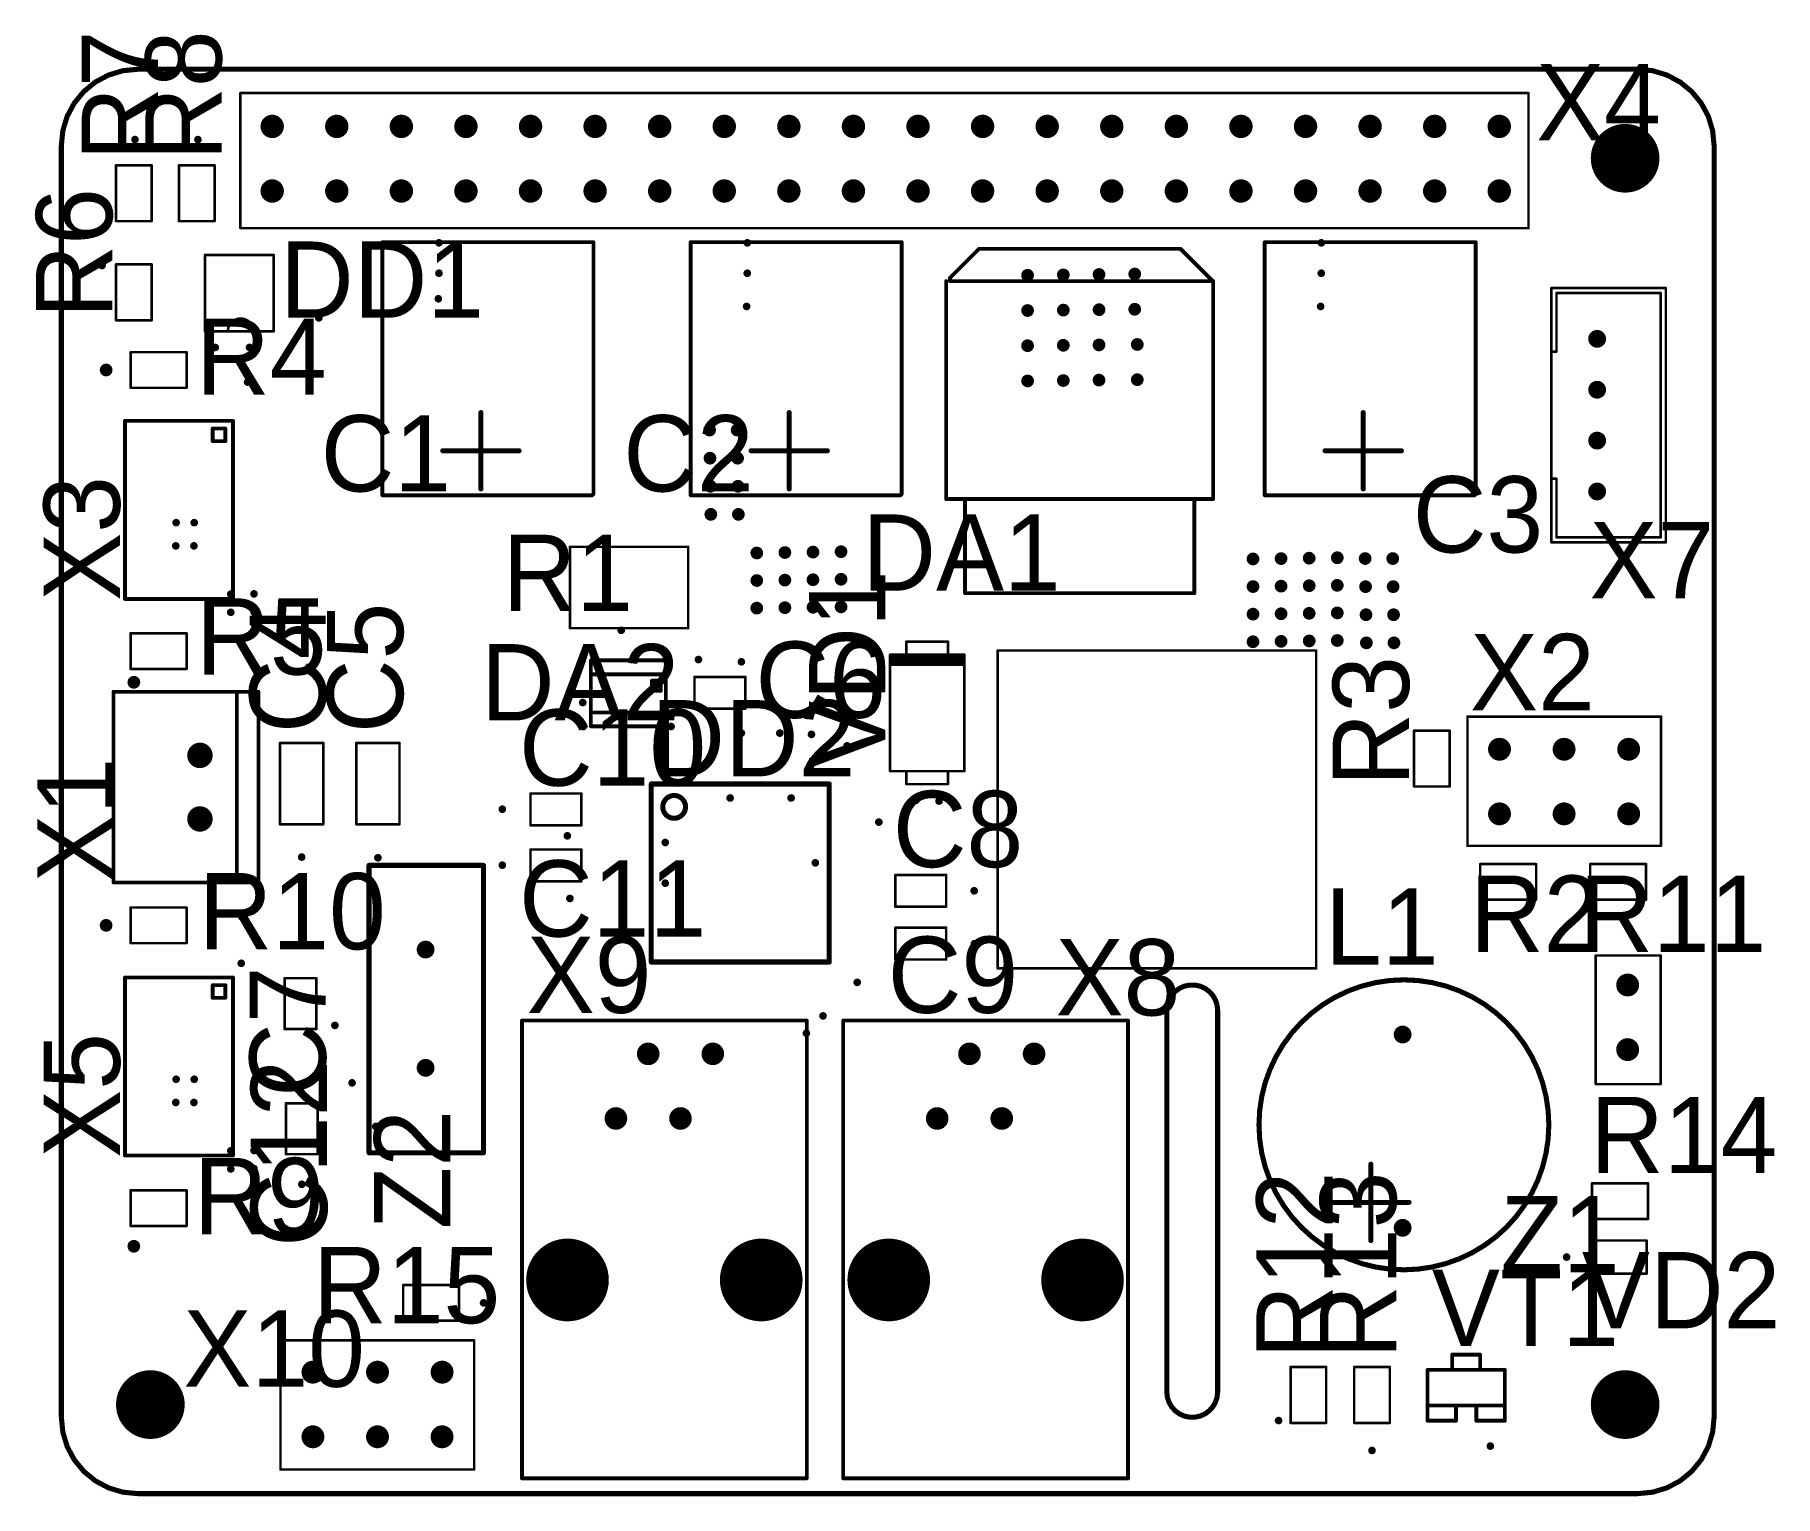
# Model space of a CAD drawing. Header units: millimetres. Extents: x 33.8 to 102.3, y 297.8 to 355.2.
import ezdxf

# ---------------------------------------------------------------- set-up
doc = ezdxf.new("R2010")
doc.units = ezdxf.units.MM
for name, color, linetype in [('KeepOutLayer', 6, 'Continuous'), ('Mechanical11', 56, 'Continuous'), ('Mechanical7', 56, 'Continuous'), ('Mechanical9', 56, 'Continuous'), ('PadHoleLayer', 156, 'Continuous'), ('ViaHoleLayer', 16, 'Continuous')]:
    doc.layers.add(name, color=color, linetype=linetype)

msp = doc.modelspace()

# ---------------------------------------------------------------- texts
at = {"layer": 'Mechanical9'}
for s, p in [('C1', (45.058, 337.286)), ('C2', (56.958, 337.286)), ('C3', (88.008, 334.886)), ('DD2', (58.058, 326.086))]:
    msp.add_text(s, height=3, dxfattribs=at).set_placement(p)
for s, rotation, p in [('Z2', 90, (50.158, 308.286)), ('Z1', 360, (91.458, 306.586))]:
    msp.add_text(s, height=3, rotation=rotation, dxfattribs=at).set_placement(p)

# ---------------------------------------------------------------- blocks, each defined once
blk = doc.blocks.new('IND_12_8_12_8_1')
at = {"layer": 'Mechanical7', "const_width": 0.1}
for points in [[(-6.275, 6.25), (6.25, 6.25)], [(-6.275, -6.25), (-6.275, 6.25)], [(6.25, -6.25), (6.25, 6.25)], [(-6.275, -6.25), (6.25, -6.25)]]:
    blk.add_lwpolyline(points, dxfattribs=at)
at = {"layer": 'Mechanical7', "const_width": 0.05}
for points in [[(-6.3, 6.25, 1), (-6.25, 6.25, 1)], [(-6.3, 6.25, 1), (-6.25, 6.25, 1)], [(6.225, 6.25, 1), (6.275, 6.25, 1)], [(6.225, 6.25, 1), (6.275, 6.25, 1)], [(-6.3, -6.25, 1), (-6.25, -6.25, 1)], [(-6.3, -6.25, 1), (-6.25, -6.25, 1)], [(6.225, -6.25, 1), (6.275, -6.25, 1)], [(6.225, -6.25, 1), (6.275, -6.25, 1)]]:
    blk.add_lwpolyline(points, format="xyb", close=True, dxfattribs=at)
at = {"layer": 'Mechanical9'}
blk.add_text('L1', height=3, dxfattribs=at).set_placement((6.6, -6.1))
blk = doc.blocks.new('R0805_2')
at = {"layer": 'Mechanical11', "const_width": 0.1}
for points in [[(-1.1, -0.7), (-1.1, 0.7)], [(1.1, 0.7), (-1.1, 0.7)], [(1.1, -0.7), (1.1, 0.7)], [(1.1, -0.7), (-1.1, -0.7)]]:
    blk.add_lwpolyline(points, dxfattribs=at)
at = {"layer": 'Mechanical11', "const_width": 0.05}
for points in [[(-1.125, 0.7, 1), (-1.075, 0.7, 1)], [(-1.125, 0.7, 1), (-1.075, 0.7, 1)], [(1.075, 0.7, 1), (1.125, 0.7, 1)], [(1.075, 0.7, 1), (1.125, 0.7, 1)], [(-1.125, -0.7, 1), (-1.075, -0.7, 1)], [(-1.125, -0.7, 1), (-1.075, -0.7, 1)], [(1.075, -0.7, 1), (1.125, -0.7, 1)], [(1.075, -0.7, 1), (1.125, -0.7, 1)]]:
    blk.add_lwpolyline(points, format="xyb", close=True, dxfattribs=at)
at = {"layer": 'Mechanical9'}
blk.add_text('R4', height=3, rotation=180, dxfattribs=at).set_placement((-1.475, 0.975))
blk = doc.blocks.new('SSOP8_3')
at = {"layer": 'Mechanical11', "const_width": 0.1}
for points in [[(-1.3, 1.5), (-1.3, -1.5)], [(1.4, 1.5), (-1.3, 1.5)], [(1.4, 1.5), (1.4, -1.5)], [(1.4, -1.5), (-1.3, -1.5)]]:
    blk.add_lwpolyline(points, dxfattribs=at)
at = {"layer": 'Mechanical11', "const_width": 0.05}
for points in [[(-1.325, 1.5, 1), (-1.275, 1.5, 1)], [(-1.325, 1.5, 1), (-1.275, 1.5, 1)], [(-0.525, 1.5, 1), (-0.475, 1.5, 1)], [(0.475, 1.5, 1), (0.525, 1.5, 1)], [(1.375, 1.5, 1), (1.425, 1.5, 1)], [(1.375, 1.5, 1), (1.425, 1.5, 1)], [(-1.325, -1.5, 1), (-1.275, -1.5, 1)], [(-1.325, -1.5, 1), (-1.275, -1.5, 1)], [(1.375, -1.5, 1), (1.425, -1.5, 1)], [(1.375, -1.5, 1), (1.425, -1.5, 1)]]:
    blk.add_lwpolyline(points, format="xyb", close=True, dxfattribs=at)
at = {"layer": 'Mechanical11', "const_width": 0.1}
blk.add_lwpolyline([(0.5, 1.5, -1), (-0.5, 1.5)], format="xyb", dxfattribs=at)
at = {"layer": 'Mechanical9'}
blk.add_text('DD1', height=3, rotation=180, dxfattribs=at).set_placement((-1.549, 0.97))
blk = doc.blocks.new('C1206_4')
at = {"layer": 'Mechanical7', "const_width": 0.1}
for points in [[(1.597, 0.851), (-1.603, 0.849)], [(-1.603, 0.849), (-1.603, -0.849)], [(1.597, 0.851), (1.597, -0.849)], [(-1.603, -0.849), (1.597, -0.849)]]:
    blk.add_lwpolyline(points, dxfattribs=at)
at = {"layer": 'Mechanical7', "const_width": 0.05}
for points in [[(-1.628, 0.849, 1), (-1.578, 0.849, 1)], [(-1.628, 0.849, 1), (-1.578, 0.849, 1)], [(1.572, 0.851, 1), (1.622, 0.851, 1)], [(1.572, 0.851, 1), (1.622, 0.851, 1)], [(-1.628, -0.849, 1), (-1.578, -0.849, 1)], [(-1.628, -0.849, 1), (-1.578, -0.849, 1)], [(1.572, -0.849, 1), (1.622, -0.849, 1)], [(1.572, -0.849, 1), (1.622, -0.849, 1)]]:
    blk.add_lwpolyline(points, format="xyb", close=True, dxfattribs=at)
at = {"layer": 'Mechanical9'}
blk.add_text('C5', height=3, dxfattribs=at).set_placement((1.982, -0.991))
blk = doc.blocks.new('R0805_5')
at = {"layer": 'Mechanical7', "const_width": 0.1}
for points in [[(-1.1, 0.7), (-1.1, -0.7)], [(1.1, 0.7), (-1.1, 0.7)], [(1.1, -0.7), (1.1, 0.7)], [(1.1, -0.7), (-1.1, -0.7)]]:
    blk.add_lwpolyline(points, dxfattribs=at)
at = {"layer": 'Mechanical7', "const_width": 0.05}
for points in [[(-1.125, 0.7, 1), (-1.075, 0.7, 1)], [(-1.125, 0.7, 1), (-1.075, 0.7, 1)], [(1.075, 0.7, 1), (1.125, 0.7, 1)], [(1.075, 0.7, 1), (1.125, 0.7, 1)], [(-1.125, -0.7, 1), (-1.075, -0.7, 1)], [(-1.125, -0.7, 1), (-1.075, -0.7, 1)], [(1.075, -0.7, 1), (1.125, -0.7, 1)], [(1.075, -0.7, 1), (1.125, -0.7, 1)]]:
    blk.add_lwpolyline(points, format="xyb", close=True, dxfattribs=at)
at = {"layer": 'Mechanical9'}
blk.add_text('R9', height=3, rotation=180, dxfattribs=at).set_placement((-1.375, 1.025))
blk = doc.blocks.new('SM05B_SRSS_TB_6')
at = {"layer": 'Mechanical7', "const_width": 0.15}
for points in [[(-3.5, 2.1), (3.5, 2.1)], [(-3.5, -2.15), (-3.5, 2.1)], [(-3.5, 2.1), (3.5, 2.1)], [(-3.5, -2.15), (-3.5, 2.1)], [(3.5, -2.15), (3.5, 2.1)], [(3.5, -2.15), (3.5, 2.1)], [(-3.2, 1.3), (-3.2, 1.8)], [(-2.7, 1.8), (-3.2, 1.8)], [(-2.7, 1.3), (-3.2, 1.3)], [(-2.7, 1.3), (-2.7, 1.8)], [(-3.5, -2.15), (3.5, -2.15)], [(-3.5, -2.15), (3.5, -2.15)]]:
    blk.add_lwpolyline(points, dxfattribs=at)
at = {"layer": 'Mechanical7', "const_width": 0.075}
for points in [[(-3.537, 2.1, 1), (-3.462, 2.1, 1)], [(-3.537, 2.1, 1), (-3.462, 2.1, 1)], [(-3.537, 2.1, 1), (-3.462, 2.1, 1)], [(-3.537, 2.1, 1), (-3.462, 2.1, 1)], [(3.462, 2.1, 1), (3.537, 2.1, 1)], [(3.462, 2.1, 1), (3.537, 2.1, 1)], [(3.462, 2.1, 1), (3.537, 2.1, 1)], [(3.462, 2.1, 1), (3.537, 2.1, 1)], [(-3.238, 1.8, 1), (-3.163, 1.8, 1)], [(-3.238, 1.8, 1), (-3.163, 1.8, 1)], [(-3.238, 1.3, 1), (-3.163, 1.3, 1)], [(-3.238, 1.3, 1), (-3.163, 1.3, 1)], [(-2.738, 1.8, 1), (-2.663, 1.8, 1)], [(-2.738, 1.8, 1), (-2.663, 1.8, 1)], [(-2.738, 1.3, 1), (-2.663, 1.3, 1)], [(-2.738, 1.3, 1), (-2.663, 1.3, 1)], [(-3.537, -2.15, 1), (-3.462, -2.15, 1)], [(-3.537, -2.15, 1), (-3.462, -2.15, 1)], [(-3.537, -2.15, 1), (-3.462, -2.15, 1)], [(-3.537, -2.15, 1), (-3.462, -2.15, 1)], [(3.463, -2.15, 1), (3.538, -2.15, 1)], [(3.463, -2.15, 1), (3.538, -2.15, 1)], [(3.463, -2.15, 1), (3.538, -2.15, 1)], [(3.463, -2.15, 1), (3.538, -2.15, 1)]]:
    blk.add_lwpolyline(points, format="xyb", close=True, dxfattribs=at)
at = {"layer": 'Mechanical9'}
blk.add_text('X3', height=3, rotation=-180, dxfattribs=at).set_placement((3.575, -2.35))
blk = doc.blocks.new('L_0805_7')
at = {"layer": 'Mechanical7', "const_width": 0.1}
for points in [[(-1.05, -0.65), (-1.05, 0.65)], [(-1.05, 0.65), (1.05, 0.65)], [(1.05, -0.65), (1.05, 0.65)], [(-1.05, -0.65), (1.05, -0.65)]]:
    blk.add_lwpolyline(points, dxfattribs=at)
at = {"layer": 'Mechanical7', "const_width": 0.05}
for points in [[(-1.075, 0.65, 1), (-1.025, 0.65, 1)], [(-1.075, 0.65, 1), (-1.025, 0.65, 1)], [(1.025, 0.65, 1), (1.075, 0.65, 1)], [(1.025, 0.65, 1), (1.075, 0.65, 1)], [(-1.075, -0.65, 1), (-1.025, -0.65, 1)], [(-1.075, -0.65, 1), (-1.025, -0.65, 1)], [(1.025, -0.65, 1), (1.075, -0.65, 1)], [(1.025, -0.65, 1), (1.075, -0.65, 1)]]:
    blk.add_lwpolyline(points, format="xyb", close=True, dxfattribs=at)
at = {"layer": 'Mechanical9'}
blk.add_text('VD2', height=3, dxfattribs=at).set_placement((-1.5, -2.8))
blk = doc.blocks.new('SMA_8')
at = {"layer": 'Mechanical11', "const_width": 0.1}
for points in [[(-2.29, -1.46), (-2.29, 1.46)], [(-2.29, 1.46), (2.29, 1.46)], [(-2.19, -1.44), (-2.19, 1.46)], [(-2.09, -1.44), (-2.09, 1.46)], [(-1.99, -1.44), (-1.99, 1.46)], [(-1.89, -1.44), (-1.89, 1.46)], [(2.29, -1.46), (2.29, 1.46)], [(-2.8, -0.82), (-2.8, 0.82)], [(-2.8, 0.82), (-2.29, 0.82)], [(2.29, 0.82), (2.8, 0.82)], [(2.8, -0.82), (2.8, 0.82)], [(-2.8, -0.82), (-2.29, -0.82)], [(2.8, -0.82), (2.29, -0.82)], [(2.29, -1.46), (-2.29, -1.46)]]:
    blk.add_lwpolyline(points, dxfattribs=at)
at = {"layer": 'Mechanical11', "const_width": 0.05}
for points in [[(-2.315, 1.46, 1), (-2.265, 1.46, 1)], [(-2.315, 1.46, 1), (-2.265, 1.46, 1)], [(-2.215, 1.46, 1), (-2.165, 1.46, 1)], [(-2.115, 1.46, 1), (-2.065, 1.46, 1)], [(-2.015, 1.46, 1), (-1.965, 1.46, 1)], [(-1.915, 1.46, 1), (-1.865, 1.46, 1)], [(2.265, 1.46, 1), (2.315, 1.46, 1)], [(2.265, 1.46, 1), (2.315, 1.46, 1)], [(-2.825, 0.82, 1), (-2.775, 0.82, 1)], [(-2.825, 0.82, 1), (-2.775, 0.82, 1)], [(-2.315, 0.82, 1), (-2.265, 0.82, 1)], [(2.265, 0.82, 1), (2.315, 0.82, 1)], [(2.775, 0.82, 1), (2.825, 0.82, 1)], [(2.775, 0.82, 1), (2.825, 0.82, 1)], [(-2.825, -0.82, 1), (-2.775, -0.82, 1)], [(-2.825, -0.82, 1), (-2.775, -0.82, 1)], [(-2.315, -0.82, 1), (-2.265, -0.82, 1)], [(2.265, -0.82, 1), (2.315, -0.82, 1)], [(2.775, -0.82, 1), (2.825, -0.82, 1)], [(2.775, -0.82, 1), (2.825, -0.82, 1)], [(-2.315, -1.46, 1), (-2.265, -1.46, 1)], [(-2.315, -1.46, 1), (-2.265, -1.46, 1)], [(-2.215, -1.44, 1), (-2.165, -1.44, 1)], [(-2.115, -1.44, 1), (-2.065, -1.44, 1)], [(-2.015, -1.44, 1), (-1.965, -1.44, 1)], [(-1.915, -1.44, 1), (-1.865, -1.44, 1)], [(2.265, -1.46, 1), (2.315, -1.46, 1)], [(2.265, -1.46, 1), (2.315, -1.46, 1)]]:
    blk.add_lwpolyline(points, format="xyb", close=True, dxfattribs=at)
at = {"layer": 'Mechanical9'}
blk.add_text('VD1', height=3, rotation=-180, dxfattribs=at).set_placement((2.195, -1.653))
blk = doc.blocks.new('R2512_9')
at = {"layer": 'Mechanical11', "const_width": 0.1}
for points in [[(-2.325, 1.6), (2.325, 1.6)], [(-2.325, -1.6), (-2.325, 1.6)], [(2.325, -1.6), (2.325, 1.6)], [(-2.325, -1.6), (2.325, -1.6)]]:
    blk.add_lwpolyline(points, dxfattribs=at)
at = {"layer": 'Mechanical11', "const_width": 0.05}
for points in [[(-2.35, 1.6, 1), (-2.3, 1.6, 1)], [(-2.35, 1.6, 1), (-2.3, 1.6, 1)], [(2.3, 1.6, 1), (2.35, 1.6, 1)], [(2.3, 1.6, 1), (2.35, 1.6, 1)], [(-2.35, -1.6, 1), (-2.3, -1.6, 1)], [(-2.35, -1.6, 1), (-2.3, -1.6, 1)], [(2.3, -1.6, 1), (2.35, -1.6, 1)], [(2.3, -1.6, 1), (2.35, -1.6, 1)]]:
    blk.add_lwpolyline(points, format="xyb", close=True, dxfattribs=at)
at = {"layer": 'Mechanical9'}
blk.add_text('R1', height=3, dxfattribs=at).set_placement((-4.975, -0.925))
blk = doc.blocks.new('TO_263_5_10')
at = {"layer": 'Mechanical7', "const_width": 0.15}
for points in [[(-5.1, 12.4), (-3.96, 13.54)], [(-3.96, 13.54), (3.962, 13.54)], [(3.962, 13.54), (5.232, 12.27)], [(-5.25, 3.7), (-5.25, 12.27)], [(-5.1, 12.27), (-5.1, 12.4)], [(-5.1, 12.27), (5.232, 12.27)], [(5.25, 3.7), (5.25, 12.27)], [(-5.25, 3.7), (5.25, 3.7)], [(-4.51, 0), (-4.51, 3.7)], [(4.51, 0), (4.51, 3.7)], [(-4.51, 0), (4.51, 0)]]:
    blk.add_lwpolyline(points, dxfattribs=at)
at = {"layer": 'Mechanical7', "const_width": 0.075}
for points in [[(-3.998, 13.54, 1), (-3.923, 13.54, 1)], [(-3.998, 13.54, 1), (-3.923, 13.54, 1)], [(3.925, 13.54, 1), (4, 13.54, 1)], [(3.925, 13.54, 1), (4, 13.54, 1)], [(-5.288, 12.27, 1), (-5.212, 12.27, 1)], [(-5.138, 12.4, 1), (-5.062, 12.4, 1)], [(-5.138, 12.4, 1), (-5.062, 12.4, 1)], [(-5.138, 12.27, 1), (-5.062, 12.27, 1)], [(-5.138, 12.27, 1), (-5.062, 12.27, 1)], [(5.195, 12.27, 1), (5.27, 12.27, 1)], [(5.195, 12.27, 1), (5.27, 12.27, 1)], [(5.212, 12.27, 1), (5.288, 12.27, 1)], [(-5.288, 3.7, 1), (-5.212, 3.7, 1)], [(-5.288, 3.7, 1), (-5.212, 3.7, 1)], [(-4.547, 3.7, 1), (-4.472, 3.7, 1)], [(4.472, 3.7, 1), (4.547, 3.7, 1)], [(5.212, 3.7, 1), (5.288, 3.7, 1)], [(5.212, 3.7, 1), (5.288, 3.7, 1)], [(-4.547, 0, 1), (-4.472, 0, 1)], [(-4.547, 0, 1), (-4.472, 0, 1)], [(4.472, 0, 1), (4.547, 0, 1)], [(4.472, 0, 1), (4.547, 0, 1)]]:
    blk.add_lwpolyline(points, format="xyb", close=True, dxfattribs=at)
at = {"layer": 'Mechanical9'}
blk.add_text('DA1', height=3, dxfattribs=at).set_placement((-8.55, 0.097))
blk = doc.blocks.new('RJ9_4P4C_11')
at = {"layer": 'Mechanical11', "const_width": 0.15}
for points in [[(5.6, 7.8), (-5.6, 7.8)], [(-5.6, 7.8), (-5.6, -10.2)], [(5.6, 7.8), (5.6, -10.2)], [(5.6, -10.2), (-5.6, -10.2)]]:
    blk.add_lwpolyline(points, dxfattribs=at)
at = {"layer": 'Mechanical11', "const_width": 0.075}
for points in [[(-5.637, 7.8, 1), (-5.562, 7.8, 1)], [(-5.637, 7.8, 1), (-5.562, 7.8, 1)], [(5.562, 7.8, 1), (5.637, 7.8, 1)], [(5.562, 7.8, 1), (5.637, 7.8, 1)], [(-5.637, -10.2, 1), (-5.562, -10.2, 1)], [(-5.637, -10.2, 1), (-5.562, -10.2, 1)], [(5.562, -10.2, 1), (5.637, -10.2, 1)], [(5.562, -10.2, 1), (5.637, -10.2, 1)]]:
    blk.add_lwpolyline(points, format="xyb", close=True, dxfattribs=at)
at = {"layer": 'PadHoleLayer'}
for points, const_width in [([(-4.623, 0, 1), (-2.997, 0, 1)], 1.625), ([(2.997, 0, 1), (4.623, 0, 1)], 1.625), ([(-0.857, -6.35, 1), (-0.413, -6.35, 1)], 0.445), ([(1.683, -6.35, 1), (2.127, -6.35, 1)], 0.445), ([(-2.127, -8.89, 1), (-1.683, -8.89, 1)], 0.445), ([(0.413, -8.89, 1), (0.857, -8.89, 1)], 0.445)]:
    blk.add_lwpolyline(points, format="xyb", close=True, dxfattribs=dict(at, const_width=const_width))
at = {"layer": 'Mechanical9'}
blk.add_text('X9', height=3, rotation=180, dxfattribs=at).set_placement((5.415, -10.5))
blk = doc.blocks.new('PBS_40_B_12')
at = {"layer": 'Mechanical7', "const_width": 0.1}
for points in [[(1.46, 49.41), (-3.85, 49.41)], [(-3.85, -1.25), (-3.85, 49.4)], [(1.46, -1.25), (1.46, 49.41)], [(1.46, -1.25), (-3.85, -1.25)]]:
    blk.add_lwpolyline(points, dxfattribs=at)
at = {"layer": 'Mechanical7', "const_width": 0.05}
for points in [[(-3.875, 49.41, 1), (-3.825, 49.41, 1)], [(-3.875, 49.4, 1), (-3.825, 49.4, 1)], [(1.435, 49.41, 1), (1.485, 49.41, 1)], [(1.435, 49.41, 1), (1.485, 49.41, 1)], [(-3.875, -1.25, 1), (-3.825, -1.25, 1)], [(-3.875, -1.25, 1), (-3.825, -1.25, 1)], [(1.435, -1.25, 1), (1.485, -1.25, 1)], [(1.435, -1.25, 1), (1.485, -1.25, 1)]]:
    blk.add_lwpolyline(points, format="xyb", close=True, dxfattribs=at)
at = {"layer": 'PadHoleLayer', "const_width": 0.46}
for points in [[(-2.77, 48.26, 1), (-2.31, 48.26, 1)], [(-0.23, 48.26, 1), (0.23, 48.26, 1)], [(-2.77, 45.72, 1), (-2.31, 45.72, 1)], [(-0.23, 45.72, 1), (0.23, 45.72, 1)], [(-2.77, 43.18, 1), (-2.31, 43.18, 1)], [(-0.23, 43.18, 1), (0.23, 43.18, 1)], [(-2.77, 40.64, 1), (-2.31, 40.64, 1)], [(-0.23, 40.64, 1), (0.23, 40.64, 1)], [(-2.77, 38.1, 1), (-2.31, 38.1, 1)], [(-0.23, 38.1, 1), (0.23, 38.1, 1)], [(-2.77, 35.56, 1), (-2.31, 35.56, 1)], [(-0.23, 35.56, 1), (0.23, 35.56, 1)], [(-2.77, 33.02, 1), (-2.31, 33.02, 1)], [(-0.23, 33.02, 1), (0.23, 33.02, 1)], [(-2.77, 30.48, 1), (-2.31, 30.48, 1)], [(-0.23, 30.48, 1), (0.23, 30.48, 1)], [(-2.77, 27.94, 1), (-2.31, 27.94, 1)], [(-0.23, 27.94, 1), (0.23, 27.94, 1)], [(-2.77, 25.4, 1), (-2.31, 25.4, 1)], [(-0.23, 25.4, 1), (0.23, 25.4, 1)], [(-2.77, 22.86, 1), (-2.31, 22.86, 1)], [(-0.23, 22.86, 1), (0.23, 22.86, 1)], [(-2.77, 20.32, 1), (-2.31, 20.32, 1)], [(-0.23, 20.32, 1), (0.23, 20.32, 1)], [(-2.77, 17.78, 1), (-2.31, 17.78, 1)], [(-0.23, 17.78, 1), (0.23, 17.78, 1)], [(-2.77, 15.24, 1), (-2.31, 15.24, 1)], [(-0.23, 15.24, 1), (0.23, 15.24, 1)], [(-2.77, 12.7, 1), (-2.31, 12.7, 1)], [(-0.23, 12.7, 1), (0.23, 12.7, 1)], [(-2.77, 10.16, 1), (-2.31, 10.16, 1)], [(-0.23, 10.16, 1), (0.23, 10.16, 1)], [(-2.77, 7.62, 1), (-2.31, 7.62, 1)], [(-0.23, 7.62, 1), (0.23, 7.62, 1)], [(-2.77, 5.08, 1), (-2.31, 5.08, 1)], [(-0.23, 5.08, 1), (0.23, 5.08, 1)], [(-2.77, 2.54, 1), (-2.31, 2.54, 1)], [(-0.23, 2.54, 1), (0.23, 2.54, 1)], [(-2.77, 0, 1), (-2.31, 0, 1)], [(-0.23, 0, 1), (0.23, 0, 1)]]:
    blk.add_lwpolyline(points, format="xyb", close=True, dxfattribs=at)
at = {"layer": 'Mechanical9'}
blk.add_text('X4', height=3, rotation=90, dxfattribs=at).set_placement((-1.987, 49.709))
blk = doc.blocks.new('CWF_2_13')
at = {"layer": 'Mechanical11', "const_width": 0.15}
for points in [[(2.95, 3.725), (-2.75, 3.725)], [(-2.75, 3.725), (-2.75, -3.775)], [(-1.9, 3.725), (-1.9, -3.775)], [(2.95, 3.725), (2.95, -3.775)], [(2.95, -3.775), (-2.75, -3.775)]]:
    blk.add_lwpolyline(points, dxfattribs=at)
at = {"layer": 'Mechanical11', "const_width": 0.075}
for points in [[(-2.788, 3.725, 1), (-2.712, 3.725, 1)], [(-2.788, 3.725, 1), (-2.712, 3.725, 1)], [(-1.938, 3.725, 1), (-1.863, 3.725, 1)], [(2.912, 3.725, 1), (2.987, 3.725, 1)], [(2.912, 3.725, 1), (2.987, 3.725, 1)], [(-2.788, -3.775, 1), (-2.712, -3.775, 1)], [(-2.788, -3.775, 1), (-2.712, -3.775, 1)], [(-1.938, -3.775, 1), (-1.863, -3.775, 1)], [(2.912, -3.775, 1), (2.987, -3.775, 1)], [(2.912, -3.775, 1), (2.987, -3.775, 1)]]:
    blk.add_lwpolyline(points, format="xyb", close=True, dxfattribs=at)
at = {"layer": 'PadHoleLayer', "const_width": 0.5}
for points in [[(-0.7, 1.225, 1), (-0.2, 1.225, 1)], [(-0.7, -1.275, 1), (-0.2, -1.275, 1)]]:
    blk.add_lwpolyline(points, format="xyb", close=True, dxfattribs=at)
at = {"layer": 'Mechanical9'}
blk.add_text('X1', height=3, rotation=-90, dxfattribs=at).set_placement((2.95, 3.725))
blk = doc.blocks.new('R0805_14')
at = {"layer": 'Mechanical11', "const_width": 0.1}
for points in [[(1.1, 0.7), (-1.1, 0.7)], [(-1.1, 0.7), (-1.1, -0.7)], [(1.1, 0.7), (1.1, -0.7)], [(1.1, -0.7), (-1.1, -0.7)]]:
    blk.add_lwpolyline(points, dxfattribs=at)
at = {"layer": 'Mechanical11', "const_width": 0.05}
for points in [[(-1.125, 0.7, 1), (-1.075, 0.7, 1)], [(-1.125, 0.7, 1), (-1.075, 0.7, 1)], [(1.075, 0.7, 1), (1.125, 0.7, 1)], [(1.075, 0.7, 1), (1.125, 0.7, 1)], [(-1.125, -0.7, 1), (-1.075, -0.7, 1)], [(-1.125, -0.7, 1), (-1.075, -0.7, 1)], [(1.075, -0.7, 1), (1.125, -0.7, 1)], [(1.075, -0.7, 1), (1.125, -0.7, 1)]]:
    blk.add_lwpolyline(points, format="xyb", close=True, dxfattribs=at)
at = {"layer": 'Mechanical9'}
blk.add_text('R14', height=3, rotation=180, dxfattribs=at).set_placement((1.175, -1.1))
blk = doc.blocks.new('R0805_15')
at = {"layer": 'Mechanical11', "const_width": 0.1}
for points in [[(-1.1, 0.7), (-1.1, -0.7)], [(-1.1, 0.7), (1.1, 0.7)], [(1.1, 0.7), (1.1, -0.7)], [(-1.1, -0.7), (1.1, -0.7)]]:
    blk.add_lwpolyline(points, dxfattribs=at)
at = {"layer": 'Mechanical11', "const_width": 0.05}
for points in [[(-1.125, 0.7, 1), (-1.075, 0.7, 1)], [(-1.125, 0.7, 1), (-1.075, 0.7, 1)], [(1.075, 0.7, 1), (1.125, 0.7, 1)], [(1.075, 0.7, 1), (1.125, 0.7, 1)], [(-1.125, -0.7, 1), (-1.075, -0.7, 1)], [(-1.125, -0.7, 1), (-1.075, -0.7, 1)], [(1.075, -0.7, 1), (1.125, -0.7, 1)], [(1.075, -0.7, 1), (1.125, -0.7, 1)]]:
    blk.add_lwpolyline(points, format="xyb", close=True, dxfattribs=at)
at = {"layer": 'Mechanical9'}
blk.add_text('R15', height=3, dxfattribs=at).set_placement((-4.641, -0.8))
blk = doc.blocks.new('R0805_16')
at = {"layer": 'Mechanical11', "const_width": 0.1}
for points in [[(-1.1, -0.7), (-1.1, 0.7)], [(1.1, 0.7), (-1.1, 0.7)], [(1.1, -0.7), (1.1, 0.7)], [(1.1, -0.7), (-1.1, -0.7)]]:
    blk.add_lwpolyline(points, dxfattribs=at)
at = {"layer": 'Mechanical11', "const_width": 0.05}
for points in [[(-1.125, 0.7, 1), (-1.075, 0.7, 1)], [(-1.125, 0.7, 1), (-1.075, 0.7, 1)], [(1.075, 0.7, 1), (1.125, 0.7, 1)], [(1.075, 0.7, 1), (1.125, 0.7, 1)], [(-1.125, -0.7, 1), (-1.075, -0.7, 1)], [(-1.125, -0.7, 1), (-1.075, -0.7, 1)], [(1.075, -0.7, 1), (1.125, -0.7, 1)], [(1.075, -0.7, 1), (1.125, -0.7, 1)]]:
    blk.add_lwpolyline(points, format="xyb", close=True, dxfattribs=at)
at = {"layer": 'Mechanical9'}
blk.add_text('R10', height=3, rotation=180, dxfattribs=at).set_placement((-1.575, 0.942))
blk = doc.blocks.new('PLS2_6_17')
at = {"layer": 'Mechanical11', "const_width": 0.1}
for points in [[(-2.53, 3.9), (2.55, 3.9)], [(-2.53, 3.9), (-2.53, -3.715)], [(2.55, 3.9), (2.55, -3.715)], [(-2.53, -3.715), (2.55, -3.715)]]:
    blk.add_lwpolyline(points, dxfattribs=at)
at = {"layer": 'Mechanical11', "const_width": 0.05}
for points in [[(-2.555, 3.9, 1), (-2.505, 3.9, 1)], [(-2.555, 3.9, 1), (-2.505, 3.9, 1)], [(2.525, 3.9, 1), (2.575, 3.9, 1)], [(2.525, 3.9, 1), (2.575, 3.9, 1)], [(-2.555, -3.715, 1), (-2.505, -3.715, 1)], [(-2.555, -3.715, 1), (-2.505, -3.715, 1)], [(2.525, -3.715, 1), (2.575, -3.715, 1)], [(2.525, -3.715, 1), (2.575, -3.715, 1)]]:
    blk.add_lwpolyline(points, format="xyb", close=True, dxfattribs=at)
at = {"layer": 'PadHoleLayer', "const_width": 0.45}
for points in [[(-1.5, 2.64, 1), (-1.05, 2.64, 1)], [(1.04, 2.64, 1), (1.49, 2.64, 1)], [(-1.5, 0.1, 1), (-1.05, 0.1, 1)], [(1.04, 0.1, 1), (1.49, 0.1, 1)], [(-1.5, -2.44, 1), (-1.05, -2.44, 1)], [(1.04, -2.44, 1), (1.49, -2.44, 1)]]:
    blk.add_lwpolyline(points, format="xyb", close=True, dxfattribs=at)
at = {"layer": 'Mechanical9'}
blk.add_text('X2', height=3, rotation=270, dxfattribs=at).set_placement((2.8, 3.8))
blk = doc.blocks.new('C0805_18')
at = {"layer": 'Mechanical7', "const_width": 0.1}
for points in [[(-1, 0.625), (-1, -0.625)], [(1, 0.625), (-1, 0.625)], [(1, -0.625), (1, 0.625)], [(1, -0.625), (-1, -0.625)]]:
    blk.add_lwpolyline(points, dxfattribs=at)
at = {"layer": 'Mechanical7', "const_width": 0.05}
for points in [[(-1.025, 0.625, 1), (-0.975, 0.625, 1)], [(-1.025, 0.625, 1), (-0.975, 0.625, 1)], [(0.975, 0.625, 1), (1.025, 0.625, 1)], [(0.975, 0.625, 1), (1.025, 0.625, 1)], [(-1.025, -0.625, 1), (-0.975, -0.625, 1)], [(-1.025, -0.625, 1), (-0.975, -0.625, 1)], [(0.975, -0.625, 1), (1.025, -0.625, 1)], [(0.975, -0.625, 1), (1.025, -0.625, 1)]]:
    blk.add_lwpolyline(points, format="xyb", close=True, dxfattribs=at)
at = {"layer": 'Mechanical9'}
blk.add_text('C6', height=3, rotation=180, dxfattribs=at).set_placement((-1.4, 0.985))
blk = doc.blocks.new('C1206_19')
at = {"layer": 'Mechanical11', "const_width": 0.1}
for points in [[(1.597, 0.851), (-1.603, 0.849)], [(-1.603, 0.849), (-1.603, -0.849)], [(1.597, 0.851), (1.597, -0.849)], [(-1.603, -0.849), (1.597, -0.849)]]:
    blk.add_lwpolyline(points, dxfattribs=at)
at = {"layer": 'Mechanical11', "const_width": 0.05}
for points in [[(-1.628, 0.849, 1), (-1.578, 0.849, 1)], [(-1.628, 0.849, 1), (-1.578, 0.849, 1)], [(1.572, 0.851, 1), (1.622, 0.851, 1)], [(1.572, 0.851, 1), (1.622, 0.851, 1)], [(-1.628, -0.849, 1), (-1.578, -0.849, 1)], [(-1.628, -0.849, 1), (-1.578, -0.849, 1)], [(1.572, -0.849, 1), (1.622, -0.849, 1)], [(1.572, -0.849, 1), (1.622, -0.849, 1)]]:
    blk.add_lwpolyline(points, format="xyb", close=True, dxfattribs=at)
at = {"layer": 'Mechanical9'}
blk.add_text('C4', height=3, dxfattribs=at).set_placement((1.982, -0.95))
blk = doc.blocks.new('C0805_20')
at = {"layer": 'Mechanical7', "const_width": 0.1}
for points in [[(-1, 0.625), (-1, -0.625)], [(1, 0.625), (-1, 0.625)], [(1, 0.625), (1, -0.625)], [(-1, -0.625), (1, -0.625)]]:
    blk.add_lwpolyline(points, dxfattribs=at)
at = {"layer": 'Mechanical7', "const_width": 0.05}
for points in [[(-1.025, 0.625, 1), (-0.975, 0.625, 1)], [(-1.025, 0.625, 1), (-0.975, 0.625, 1)], [(0.975, 0.625, 1), (1.025, 0.625, 1)], [(0.975, 0.625, 1), (1.025, 0.625, 1)], [(-1.025, -0.625, 1), (-0.975, -0.625, 1)], [(-1.025, -0.625, 1), (-0.975, -0.625, 1)], [(0.975, -0.625, 1), (1.025, -0.625, 1)], [(0.975, -0.625, 1), (1.025, -0.625, 1)]]:
    blk.add_lwpolyline(points, format="xyb", close=True, dxfattribs=at)
at = {"layer": 'Mechanical9'}
blk.add_text('C7', height=3, dxfattribs=at).set_placement((-3.666, -0.995))
blk = doc.blocks.new('C0805_21')
at = {"layer": 'Mechanical7', "const_width": 0.1}
for points in [[(-1, 0.625), (-1, -0.625)], [(1, 0.625), (-1, 0.625)], [(1, 0.625), (1, -0.625)], [(1, -0.625), (-1, -0.625)]]:
    blk.add_lwpolyline(points, dxfattribs=at)
at = {"layer": 'Mechanical7', "const_width": 0.05}
for points in [[(-1.025, 0.625, 1), (-0.975, 0.625, 1)], [(-1.025, 0.625, 1), (-0.975, 0.625, 1)], [(0.975, 0.625, 1), (1.025, 0.625, 1)], [(0.975, 0.625, 1), (1.025, 0.625, 1)], [(-1.025, -0.625, 1), (-0.975, -0.625, 1)], [(-1.025, -0.625, 1), (-0.975, -0.625, 1)], [(0.975, -0.625, 1), (1.025, -0.625, 1)], [(0.975, -0.625, 1), (1.025, -0.625, 1)]]:
    blk.add_lwpolyline(points, format="xyb", close=True, dxfattribs=at)
at = {"layer": 'Mechanical9'}
blk.add_text('C9', height=3, rotation=180, dxfattribs=at).set_placement((1.3, 2.726))
blk = doc.blocks.new('C0805_22')
at = {"layer": 'Mechanical7', "const_width": 0.1}
for points in [[(-1, -0.625), (-1, 0.625)], [(-1, 0.625), (1, 0.625)], [(1, 0.625), (1, -0.625)], [(-1, -0.625), (1, -0.625)]]:
    blk.add_lwpolyline(points, dxfattribs=at)
at = {"layer": 'Mechanical7', "const_width": 0.05}
for points in [[(-1.025, 0.625, 1), (-0.975, 0.625, 1)], [(-1.025, 0.625, 1), (-0.975, 0.625, 1)], [(0.975, 0.625, 1), (1.025, 0.625, 1)], [(0.975, 0.625, 1), (1.025, 0.625, 1)], [(-1.025, -0.625, 1), (-0.975, -0.625, 1)], [(-1.025, -0.625, 1), (-0.975, -0.625, 1)], [(0.975, -0.625, 1), (1.025, -0.625, 1)], [(0.975, -0.625, 1), (1.025, -0.625, 1)]]:
    blk.add_lwpolyline(points, format="xyb", close=True, dxfattribs=at)
at = {"layer": 'Mechanical9'}
blk.add_text('C10', height=3, dxfattribs=at).set_placement((-1.45, 0.93))
blk = doc.blocks.new('C0805_23')
at = {"layer": 'Mechanical11', "const_width": 0.1}
for points in [[(-1, 0.625), (1, 0.625)], [(-1, -0.625), (-1, 0.625)], [(1, 0.625), (1, -0.625)], [(-1, -0.625), (1, -0.625)]]:
    blk.add_lwpolyline(points, dxfattribs=at)
at = {"layer": 'Mechanical11', "const_width": 0.05}
for points in [[(-1.025, 0.625, 1), (-0.975, 0.625, 1)], [(-1.025, 0.625, 1), (-0.975, 0.625, 1)], [(0.975, 0.625, 1), (1.025, 0.625, 1)], [(0.975, 0.625, 1), (1.025, 0.625, 1)], [(-1.025, -0.625, 1), (-0.975, -0.625, 1)], [(-1.025, -0.625, 1), (-0.975, -0.625, 1)], [(0.975, -0.625, 1), (1.025, -0.625, 1)], [(0.975, -0.625, 1), (1.025, -0.625, 1)]]:
    blk.add_lwpolyline(points, format="xyb", close=True, dxfattribs=at)
at = {"layer": 'Mechanical9'}
blk.add_text('C11', height=3, dxfattribs=at).set_placement((-1.45, -2.8))
blk = doc.blocks.new('SOT23_8_24')
at = {"layer": 'Mechanical11', "const_width": 0.15}
for points in [[(-1.3, 1.45), (1.29, 1.45)], [(-1.3, -1.5), (-1.3, 1.45)], [(-0.75, -1.5), (-0.75, 1.45)], [(0.75, -1.5), (0.75, 1.45)], [(1.29, -1.5), (1.29, 1.45)], [(-0.5, 1.25), (-0.1, 1.25)], [(-0.5, 0.9), (-0.5, 1.25)], [(-0.5, 0.9), (-0.1, 0.9)], [(-0.1, 0.9), (-0.1, 1.25)], [(1.29, -1.5), (-1.3, -1.5)]]:
    blk.add_lwpolyline(points, dxfattribs=at)
at = {"layer": 'Mechanical11', "const_width": 0.075}
for points in [[(-1.338, 1.45, 1), (-1.263, 1.45, 1)], [(-1.338, 1.45, 1), (-1.263, 1.45, 1)], [(-0.787, 1.45, 1), (-0.712, 1.45, 1)], [(0.712, 1.45, 1), (0.787, 1.45, 1)], [(1.253, 1.45, 1), (1.328, 1.45, 1)], [(1.253, 1.45, 1), (1.328, 1.45, 1)], [(-0.538, 1.25, 1), (-0.463, 1.25, 1)], [(-0.538, 1.25, 1), (-0.463, 1.25, 1)], [(-0.538, 0.9, 1), (-0.463, 0.9, 1)], [(-0.538, 0.9, 1), (-0.463, 0.9, 1)], [(-0.138, 1.25, 1), (-0.063, 1.25, 1)], [(-0.138, 1.25, 1), (-0.063, 1.25, 1)], [(-0.138, 0.9, 1), (-0.063, 0.9, 1)], [(-0.138, 0.9, 1), (-0.063, 0.9, 1)], [(-1.338, -1.5, 1), (-1.263, -1.5, 1)], [(-1.338, -1.5, 1), (-1.263, -1.5, 1)], [(-0.788, -1.5, 1), (-0.713, -1.5, 1)], [(0.712, -1.5, 1), (0.787, -1.5, 1)], [(1.253, -1.5, 1), (1.328, -1.5, 1)], [(1.253, -1.5, 1), (1.328, -1.5, 1)]]:
    blk.add_lwpolyline(points, format="xyb", close=True, dxfattribs=at)
at = {"layer": 'Mechanical9'}
blk.add_text('DA2', height=3, rotation=90, dxfattribs=at).set_placement((1.059, -5.825))
blk = doc.blocks.new('R0805_25')
at = {"layer": 'Mechanical11', "const_width": 0.1}
for points in [[(-1.1, 0.7), (-1.1, -0.7)], [(-1.1, 0.7), (1.1, 0.7)], [(1.1, 0.7), (1.1, -0.7)], [(-1.1, -0.7), (1.1, -0.7)]]:
    blk.add_lwpolyline(points, dxfattribs=at)
at = {"layer": 'Mechanical11', "const_width": 0.05}
for points in [[(-1.125, 0.7, 1), (-1.075, 0.7, 1)], [(-1.125, 0.7, 1), (-1.075, 0.7, 1)], [(1.075, 0.7, 1), (1.125, 0.7, 1)], [(1.075, 0.7, 1), (1.125, 0.7, 1)], [(-1.125, -0.7, 1), (-1.075, -0.7, 1)], [(-1.125, -0.7, 1), (-1.075, -0.7, 1)], [(1.075, -0.7, 1), (1.125, -0.7, 1)], [(1.075, -0.7, 1), (1.125, -0.7, 1)]]:
    blk.add_lwpolyline(points, format="xyb", close=True, dxfattribs=at)
at = {"layer": 'Mechanical9'}
blk.add_text('R2', height=3, dxfattribs=at).set_placement((-1.5, -2.75))
blk = doc.blocks.new('R0805_26')
at = {"layer": 'Mechanical11', "const_width": 0.1}
for points in [[(-1.1, 0.7), (-1.1, -0.7)], [(1.1, 0.7), (-1.1, 0.7)], [(1.1, 0.7), (1.1, -0.7)], [(-1.1, -0.7), (1.1, -0.7)]]:
    blk.add_lwpolyline(points, dxfattribs=at)
at = {"layer": 'Mechanical11', "const_width": 0.05}
for points in [[(-1.125, 0.7, 1), (-1.075, 0.7, 1)], [(-1.125, 0.7, 1), (-1.075, 0.7, 1)], [(1.075, 0.7, 1), (1.125, 0.7, 1)], [(1.075, 0.7, 1), (1.125, 0.7, 1)], [(-1.125, -0.7, 1), (-1.075, -0.7, 1)], [(-1.125, -0.7, 1), (-1.075, -0.7, 1)], [(1.075, -0.7, 1), (1.125, -0.7, 1)], [(1.075, -0.7, 1), (1.125, -0.7, 1)]]:
    blk.add_lwpolyline(points, format="xyb", close=True, dxfattribs=at)
at = {"layer": 'Mechanical9'}
blk.add_text('R3', height=3, dxfattribs=at).set_placement((-1.1, 0.9))
blk = doc.blocks.new('R0805_27')
at = {"layer": 'Mechanical11', "const_width": 0.1}
for points in [[(1.1, 0.7), (-1.1, 0.7)], [(-1.1, 0.7), (-1.1, -0.7)], [(1.1, 0.7), (1.1, -0.7)], [(-1.1, -0.7), (1.1, -0.7)]]:
    blk.add_lwpolyline(points, dxfattribs=at)
at = {"layer": 'Mechanical11', "const_width": 0.05}
for points in [[(-1.125, 0.7, 1), (-1.075, 0.7, 1)], [(-1.125, 0.7, 1), (-1.075, 0.7, 1)], [(1.075, 0.7, 1), (1.125, 0.7, 1)], [(1.075, 0.7, 1), (1.125, 0.7, 1)], [(-1.125, -0.7, 1), (-1.075, -0.7, 1)], [(-1.125, -0.7, 1), (-1.075, -0.7, 1)], [(1.075, -0.7, 1), (1.125, -0.7, 1)], [(1.075, -0.7, 1), (1.125, -0.7, 1)]]:
    blk.add_lwpolyline(points, format="xyb", close=True, dxfattribs=at)
at = {"layer": 'Mechanical9'}
blk.add_text('R6', height=3, dxfattribs=at).set_placement((-1.03, 0.85))
blk = doc.blocks.new('R0805_28')
at = {"layer": 'Mechanical11', "const_width": 0.1}
for points in [[(-1.1, -0.7), (-1.1, 0.7)], [(1.1, 0.7), (-1.1, 0.7)], [(1.1, -0.7), (1.1, 0.7)], [(1.1, -0.7), (-1.1, -0.7)]]:
    blk.add_lwpolyline(points, dxfattribs=at)
at = {"layer": 'Mechanical11', "const_width": 0.05}
for points in [[(-1.125, 0.7, 1), (-1.075, 0.7, 1)], [(-1.125, 0.7, 1), (-1.075, 0.7, 1)], [(1.075, 0.7, 1), (1.125, 0.7, 1)], [(1.075, 0.7, 1), (1.125, 0.7, 1)], [(-1.125, -0.7, 1), (-1.075, -0.7, 1)], [(-1.125, -0.7, 1), (-1.075, -0.7, 1)], [(1.075, -0.7, 1), (1.125, -0.7, 1)], [(1.075, -0.7, 1), (1.125, -0.7, 1)]]:
    blk.add_lwpolyline(points, format="xyb", close=True, dxfattribs=at)
at = {"layer": 'Mechanical9'}
blk.add_text('R5', height=3, rotation=180, dxfattribs=at).set_placement((-1.475, 0.924))
blk = doc.blocks.new('R0805_29')
at = {"layer": 'Mechanical11', "const_width": 0.1}
for points in [[(-1.1, 0.7), (1.1, 0.7)], [(-1.1, 0.7), (-1.1, -0.7)], [(1.1, 0.7), (1.1, -0.7)], [(-1.1, -0.7), (1.1, -0.7)]]:
    blk.add_lwpolyline(points, dxfattribs=at)
at = {"layer": 'Mechanical11', "const_width": 0.05}
for points in [[(-1.125, 0.7, 1), (-1.075, 0.7, 1)], [(-1.125, 0.7, 1), (-1.075, 0.7, 1)], [(1.075, 0.7, 1), (1.125, 0.7, 1)], [(1.075, 0.7, 1), (1.125, 0.7, 1)], [(-1.125, -0.7, 1), (-1.075, -0.7, 1)], [(-1.125, -0.7, 1), (-1.075, -0.7, 1)], [(1.075, -0.7, 1), (1.125, -0.7, 1)], [(1.075, -0.7, 1), (1.125, -0.7, 1)]]:
    blk.add_lwpolyline(points, format="xyb", close=True, dxfattribs=at)
at = {"layer": 'Mechanical9'}
blk.add_text('R7', height=3, dxfattribs=at).set_placement((1.275, -0.95))
blk = doc.blocks.new('R0805_30')
at = {"layer": 'Mechanical11', "const_width": 0.1}
for points in [[(-1.1, 0.7), (1.1, 0.7)], [(-1.1, 0.7), (-1.1, -0.7)], [(1.1, 0.7), (1.1, -0.7)], [(-1.1, -0.7), (1.1, -0.7)]]:
    blk.add_lwpolyline(points, dxfattribs=at)
at = {"layer": 'Mechanical11', "const_width": 0.05}
for points in [[(-1.125, 0.7, 1), (-1.075, 0.7, 1)], [(-1.125, 0.7, 1), (-1.075, 0.7, 1)], [(1.075, 0.7, 1), (1.125, 0.7, 1)], [(1.075, 0.7, 1), (1.125, 0.7, 1)], [(-1.125, -0.7, 1), (-1.075, -0.7, 1)], [(-1.125, -0.7, 1), (-1.075, -0.7, 1)], [(1.075, -0.7, 1), (1.125, -0.7, 1)], [(1.075, -0.7, 1), (1.125, -0.7, 1)]]:
    blk.add_lwpolyline(points, format="xyb", close=True, dxfattribs=at)
at = {"layer": 'Mechanical9'}
blk.add_text('R8', height=3, dxfattribs=at).set_placement((1.275, -0.975))
blk = doc.blocks.new('R0805_31')
at = {"layer": 'Mechanical11', "const_width": 0.1}
for points in [[(-1.1, -0.7), (-1.1, 0.7)], [(-1.1, 0.7), (1.1, 0.7)], [(1.1, -0.7), (1.1, 0.7)], [(-1.1, -0.7), (1.1, -0.7)]]:
    blk.add_lwpolyline(points, dxfattribs=at)
at = {"layer": 'Mechanical11', "const_width": 0.05}
for points in [[(-1.125, 0.7, 1), (-1.075, 0.7, 1)], [(-1.125, 0.7, 1), (-1.075, 0.7, 1)], [(1.075, 0.7, 1), (1.125, 0.7, 1)], [(1.075, 0.7, 1), (1.125, 0.7, 1)], [(-1.125, -0.7, 1), (-1.075, -0.7, 1)], [(-1.125, -0.7, 1), (-1.075, -0.7, 1)], [(1.075, -0.7, 1), (1.125, -0.7, 1)], [(1.075, -0.7, 1), (1.125, -0.7, 1)]]:
    blk.add_lwpolyline(points, format="xyb", close=True, dxfattribs=at)
at = {"layer": 'Mechanical9'}
blk.add_text('R11', height=3, rotation=360, dxfattribs=at).set_placement((-1.525, -2.75))
blk = doc.blocks.new('R0805_32')
at = {"layer": 'Mechanical11', "const_width": 0.1}
for points in [[(-1.1, 0.7), (1.1, 0.7)], [(-1.1, 0.7), (-1.1, -0.7)], [(1.1, 0.7), (1.1, -0.7)], [(-1.1, -0.7), (1.1, -0.7)]]:
    blk.add_lwpolyline(points, dxfattribs=at)
at = {"layer": 'Mechanical11', "const_width": 0.05}
for points in [[(-1.125, 0.7, 1), (-1.075, 0.7, 1)], [(-1.125, 0.7, 1), (-1.075, 0.7, 1)], [(1.075, 0.7, 1), (1.125, 0.7, 1)], [(1.075, 0.7, 1), (1.125, 0.7, 1)], [(-1.125, -0.7, 1), (-1.075, -0.7, 1)], [(-1.125, -0.7, 1), (-1.075, -0.7, 1)], [(1.075, -0.7, 1), (1.125, -0.7, 1)], [(1.075, -0.7, 1), (1.125, -0.7, 1)]]:
    blk.add_lwpolyline(points, format="xyb", close=True, dxfattribs=at)
at = {"layer": 'Mechanical9'}
blk.add_text('R12', height=3, dxfattribs=at).set_placement((1.42, -0.955))
blk = doc.blocks.new('R0805_33')
at = {"layer": 'Mechanical11', "const_width": 0.1}
for points in [[(-1.1, 0.7), (1.1, 0.7)], [(-1.1, 0.7), (-1.1, -0.7)], [(1.1, 0.7), (1.1, -0.7)], [(-1.1, -0.7), (1.1, -0.7)]]:
    blk.add_lwpolyline(points, dxfattribs=at)
at = {"layer": 'Mechanical11', "const_width": 0.05}
for points in [[(-1.125, 0.7, 1), (-1.075, 0.7, 1)], [(-1.125, 0.7, 1), (-1.075, 0.7, 1)], [(1.075, 0.7, 1), (1.125, 0.7, 1)], [(1.075, 0.7, 1), (1.125, 0.7, 1)], [(-1.125, -0.7, 1), (-1.075, -0.7, 1)], [(-1.125, -0.7, 1), (-1.075, -0.7, 1)], [(1.075, -0.7, 1), (1.125, -0.7, 1)], [(1.075, -0.7, 1), (1.125, -0.7, 1)]]:
    blk.add_lwpolyline(points, format="xyb", close=True, dxfattribs=at)
at = {"layer": 'Mechanical9'}
blk.add_text('R13', height=3, dxfattribs=at).set_placement((1.42, -0.955))
blk = doc.blocks.new('SOT23_3_34')
at = {"layer": 'Mechanical7', "const_width": 0.15}
for points in [[(-1.3, 1.52), (0.7, 1.52)], [(-1.3, 1.52), (-1.3, 0.4)], [(-0.7, 1.52), (-0.7, -1.52)], [(0.7, 1.52), (0.7, -1.52)], [(-1.3, 0.4), (-0.7, 0.4)], [(0.7, 0.55), (1.3, 0.55)], [(1.3, 0.55), (1.3, -0.55)], [(-1.3, -0.4), (-0.7, -0.4)], [(-1.3, -0.4), (-1.3, -1.52)], [(0.7, -0.55), (1.3, -0.55)], [(-1.3, -1.52), (0.7, -1.52)]]:
    blk.add_lwpolyline(points, dxfattribs=at)
at = {"layer": 'Mechanical7', "const_width": 0.075}
for points in [[(-1.337, 1.52, 1), (-1.262, 1.52, 1)], [(-1.337, 1.52, 1), (-1.262, 1.52, 1)], [(-0.738, 1.52, 1), (-0.663, 1.52, 1)], [(0.663, 1.52, 1), (0.738, 1.52, 1)], [(0.663, 1.52, 1), (0.738, 1.52, 1)], [(-1.337, 0.4, 1), (-1.262, 0.4, 1)], [(-1.337, 0.4, 1), (-1.262, 0.4, 1)], [(-0.738, 0.4, 1), (-0.663, 0.4, 1)], [(0.663, 0.55, 1), (0.738, 0.55, 1)], [(1.263, 0.55, 1), (1.338, 0.55, 1)], [(1.263, 0.55, 1), (1.338, 0.55, 1)], [(-1.337, -0.4, 1), (-1.262, -0.4, 1)], [(-1.337, -0.4, 1), (-1.262, -0.4, 1)], [(-0.738, -0.4, 1), (-0.663, -0.4, 1)], [(0.663, -0.55, 1), (0.738, -0.55, 1)], [(1.263, -0.55, 1), (1.338, -0.55, 1)], [(1.263, -0.55, 1), (1.338, -0.55, 1)], [(-1.337, -1.52, 1), (-1.262, -1.52, 1)], [(-1.337, -1.52, 1), (-1.262, -1.52, 1)], [(-0.738, -1.52, 1), (-0.663, -1.52, 1)], [(0.663, -1.52, 1), (0.738, -1.52, 1)], [(0.663, -1.52, 1), (0.738, -1.52, 1)]]:
    blk.add_lwpolyline(points, format="xyb", close=True, dxfattribs=at)
at = {"layer": 'Mechanical9'}
blk.add_text('VT1', height=3, rotation=270, dxfattribs=at).set_placement((1.634, 1.35))
blk = doc.blocks.new('B__________12___35')
at = {"layer": 'PadHoleLayer', "const_width": 0.35}
for points in [[(-3.975, 0, 1), (-3.625, 0, 1)], [(3.625, 0, 1), (3.975, 0, 1)]]:
    blk.add_lwpolyline(points, format="xyb", close=True, dxfattribs=at)
blk = doc.blocks.new('HC_49S_36')
at = {"layer": 'PadHoleLayer', "const_width": 0.35}
for points in [[(-2.5, 0, 1), (-2.15, 0, 1)], [(2.15, 0, 1), (2.5, 0, 1)]]:
    blk.add_lwpolyline(points, format="xyb", close=True, dxfattribs=at)
blk = doc.blocks.new('C___SMD______________10_10_5__37')
at = {"layer": 'Mechanical7', "const_width": 0.15}
for points in [[(-4.175, 4.75), (-4.225, 4.7)], [(4.075, 4.75), (-4.175, 4.75)], [(4.075, 4.75), (4.075, -5.2)], [(-4.225, -5.2), (-4.225, 4.7)], [(4.075, -5.2), (-4.225, -5.2)]]:
    blk.add_lwpolyline(points, dxfattribs=at)
at = {"layer": 'Mechanical7', "const_width": 0.075}
for points in [[(-4.213, 4.75, 1), (-4.137, 4.75, 1)], [(-4.213, 4.75, 1), (-4.137, 4.75, 1)], [(4.038, 4.75, 1), (4.113, 4.75, 1)], [(4.038, 4.75, 1), (4.113, 4.75, 1)], [(-4.263, 4.7, 1), (-4.187, 4.7, 1)], [(-4.263, 4.7, 1), (-4.187, 4.7, 1)], [(-4.263, -5.2, 1), (-4.187, -5.2, 1)], [(-4.263, -5.2, 1), (-4.187, -5.2, 1)], [(4.038, -5.2, 1), (4.113, -5.2, 1)], [(4.038, -5.2, 1), (4.113, -5.2, 1)]]:
    blk.add_lwpolyline(points, format="xyb", close=True, dxfattribs=at)
blk = doc.blocks.new('C___SMD______________10_10_5__38')
at = {"layer": 'Mechanical7', "const_width": 0.15}
for points in [[(-4.175, 4.75), (-4.225, 4.7)], [(4.075, 4.75), (-4.175, 4.75)], [(4.075, 4.75), (4.075, -5.2)], [(-4.225, -5.2), (-4.225, 4.7)], [(4.075, -5.2), (-4.225, -5.2)]]:
    blk.add_lwpolyline(points, dxfattribs=at)
at = {"layer": 'Mechanical7', "const_width": 0.075}
for points in [[(-4.213, 4.75, 1), (-4.137, 4.75, 1)], [(-4.213, 4.75, 1), (-4.137, 4.75, 1)], [(4.038, 4.75, 1), (4.113, 4.75, 1)], [(4.038, 4.75, 1), (4.113, 4.75, 1)], [(-4.263, 4.7, 1), (-4.187, 4.7, 1)], [(-4.263, 4.7, 1), (-4.187, 4.7, 1)], [(-4.262, -5.2, 1), (-4.187, -5.2, 1)], [(-4.262, -5.2, 1), (-4.187, -5.2, 1)], [(4.038, -5.2, 1), (4.113, -5.2, 1)], [(4.038, -5.2, 1), (4.113, -5.2, 1)]]:
    blk.add_lwpolyline(points, format="xyb", close=True, dxfattribs=at)
blk = doc.blocks.new('C___SMD______________10_10_5__39')
at = {"layer": 'Mechanical7', "const_width": 0.15}
for points in [[(-4.175, 4.75), (-4.225, 4.7)], [(4.075, 4.75), (-4.175, 4.75)], [(4.075, 4.75), (4.075, -5.2)], [(-4.225, -5.2), (-4.225, 4.7)], [(4.075, -5.2), (-4.225, -5.2)]]:
    blk.add_lwpolyline(points, dxfattribs=at)
at = {"layer": 'Mechanical7', "const_width": 0.075}
for points in [[(-4.213, 4.75, 1), (-4.137, 4.75, 1)], [(-4.213, 4.75, 1), (-4.137, 4.75, 1)], [(4.038, 4.75, 1), (4.113, 4.75, 1)], [(4.038, 4.75, 1), (4.113, 4.75, 1)], [(-4.263, 4.7, 1), (-4.187, 4.7, 1)], [(-4.263, 4.7, 1), (-4.187, 4.7, 1)], [(-4.263, -5.2, 1), (-4.187, -5.2, 1)], [(-4.263, -5.2, 1), (-4.187, -5.2, 1)], [(4.038, -5.2, 1), (4.113, -5.2, 1)], [(4.038, -5.2, 1), (4.113, -5.2, 1)]]:
    blk.add_lwpolyline(points, format="xyb", close=True, dxfattribs=at)
blk = doc.blocks.new('PLS2_6_40')
at = {"layer": 'Mechanical11', "const_width": 0.1}
for points in [[(2.55, 3.9), (-2.53, 3.9)], [(-2.53, -3.715), (-2.53, 3.9)], [(2.55, -3.715), (2.55, 3.9)], [(2.55, -3.715), (-2.53, -3.715)]]:
    blk.add_lwpolyline(points, dxfattribs=at)
at = {"layer": 'Mechanical11', "const_width": 0.05}
for points in [[(-2.555, 3.9, 1), (-2.505, 3.9, 1)], [(-2.555, 3.9, 1), (-2.505, 3.9, 1)], [(2.525, 3.9, 1), (2.575, 3.9, 1)], [(2.525, 3.9, 1), (2.575, 3.9, 1)], [(-2.555, -3.715, 1), (-2.505, -3.715, 1)], [(-2.555, -3.715, 1), (-2.505, -3.715, 1)], [(2.525, -3.715, 1), (2.575, -3.715, 1)], [(2.525, -3.715, 1), (2.575, -3.715, 1)]]:
    blk.add_lwpolyline(points, format="xyb", close=True, dxfattribs=at)
at = {"layer": 'PadHoleLayer', "const_width": 0.45}
for points in [[(-1.5, 2.64, 1), (-1.05, 2.64, 1)], [(1.04, 2.64, 1), (1.49, 2.64, 1)], [(-1.5, 0.1, 1), (-1.05, 0.1, 1)], [(1.04, 0.1, 1), (1.49, 0.1, 1)], [(-1.5, -2.44, 1), (-1.05, -2.44, 1)], [(1.04, -2.44, 1), (1.49, -2.44, 1)]]:
    blk.add_lwpolyline(points, format="xyb", close=True, dxfattribs=at)
at = {"layer": 'Mechanical9'}
blk.add_text('X10', height=3, rotation=90, dxfattribs=at).set_placement((-0.7, -7.533))
blk = doc.blocks.new('RJ9_4P4C_41')
at = {"layer": 'Mechanical11', "const_width": 0.15}
for points in [[(-5.6, 7.8), (-5.6, -10.2)], [(5.6, 7.8), (-5.6, 7.8)], [(5.6, -10.2), (5.6, 7.8)], [(5.6, -10.2), (-5.6, -10.2)]]:
    blk.add_lwpolyline(points, dxfattribs=at)
at = {"layer": 'Mechanical11', "const_width": 0.075}
for points in [[(-5.638, 7.8, 1), (-5.563, 7.8, 1)], [(-5.638, 7.8, 1), (-5.563, 7.8, 1)], [(5.562, 7.8, 1), (5.637, 7.8, 1)], [(5.562, 7.8, 1), (5.637, 7.8, 1)], [(-5.638, -10.2, 1), (-5.563, -10.2, 1)], [(-5.638, -10.2, 1), (-5.563, -10.2, 1)], [(5.562, -10.2, 1), (5.637, -10.2, 1)], [(5.562, -10.2, 1), (5.637, -10.2, 1)]]:
    blk.add_lwpolyline(points, format="xyb", close=True, dxfattribs=at)
at = {"layer": 'PadHoleLayer'}
for points, const_width in [([(-4.623, 0, 1), (-2.998, 0, 1)], 1.625), ([(2.998, 0, 1), (4.623, 0, 1)], 1.625), ([(-0.857, -6.35, 1), (-0.412, -6.35, 1)], 0.445), ([(1.683, -6.35, 1), (2.127, -6.35, 1)], 0.445), ([(-2.127, -8.89, 1), (-1.683, -8.89, 1)], 0.445), ([(0.413, -8.89, 1), (0.858, -8.89, 1)], 0.445)]:
    blk.add_lwpolyline(points, format="xyb", close=True, dxfattribs=dict(at, const_width=const_width))
at = {"layer": 'Mechanical9'}
blk.add_text('X8', height=3, rotation=180, dxfattribs=at).set_placement((-2.75, -10.4))
blk = doc.blocks.new('MW_4M_42')
at = {"layer": 'Mechanical11', "const_width": 0.1}
for points in [[(-2.7, -5), (-2.7, 5)], [(1.8, 5), (-2.7, 5)], [(1.6, 4.8), (-2.5, 4.8)], [(-2.5, -4.8), (-2.5, 4.8)], [(1.6, 2.5), (1.6, 4.8)], [(1.8, 5), (1.8, -5)], [(1.79, 2.5), (1.6, 2.5)], [(1.6, -2.5), (1.6, -4.8)], [(1.79, -2.5), (1.6, -2.5)], [(1.6, -4.8), (-2.5, -4.8)], [(1.8, -5), (-2.7, -5)]]:
    blk.add_lwpolyline(points, dxfattribs=at)
at = {"layer": 'Mechanical11', "const_width": 0.05}
for points in [[(-2.725, 5, 1), (-2.675, 5, 1)], [(-2.725, 5, 1), (-2.675, 5, 1)], [(-2.525, 4.8, 1), (-2.475, 4.8, 1)], [(-2.525, 4.8, 1), (-2.475, 4.8, 1)], [(1.575, 4.8, 1), (1.625, 4.8, 1)], [(1.575, 4.8, 1), (1.625, 4.8, 1)], [(1.775, 5, 1), (1.825, 5, 1)], [(1.775, 5, 1), (1.825, 5, 1)], [(1.575, 2.5, 1), (1.625, 2.5, 1)], [(1.575, 2.5, 1), (1.625, 2.5, 1)], [(1.765, 2.5, 1), (1.815, 2.5, 1)], [(1.575, -2.5, 1), (1.625, -2.5, 1)], [(1.575, -2.5, 1), (1.625, -2.5, 1)], [(1.765, -2.5, 1), (1.815, -2.5, 1)], [(-2.525, -4.8, 1), (-2.475, -4.8, 1)], [(-2.525, -4.8, 1), (-2.475, -4.8, 1)], [(1.575, -4.8, 1), (1.625, -4.8, 1)], [(1.575, -4.8, 1), (1.625, -4.8, 1)], [(-2.725, -5, 1), (-2.675, -5, 1)], [(-2.725, -5, 1), (-2.675, -5, 1)], [(1.775, -5, 1), (1.825, -5, 1)], [(1.775, -5, 1), (1.825, -5, 1)]]:
    blk.add_lwpolyline(points, format="xyb", close=True, dxfattribs=at)
at = {"layer": 'PadHoleLayer', "const_width": 0.35}
for points in [[(-0.175, 3, 1), (0.175, 3, 1)], [(-0.175, 1, 1), (0.175, 1, 1)], [(-0.175, -1, 1), (0.175, -1, 1)], [(-0.175, -3, 1), (0.175, -3, 1)]]:
    blk.add_lwpolyline(points, format="xyb", close=True, dxfattribs=at)
at = {"layer": 'Mechanical9'}
blk.add_text('X7', height=3, rotation=180, dxfattribs=at).set_placement((0.3, 7.2))
blk = doc.blocks.new('SM05B_SRSS_TB_43')
at = {"layer": 'Mechanical7', "const_width": 0.15}
for points in [[(-3.5, 2.1), (3.5, 2.1)], [(-3.5, -2.15), (-3.5, 2.1)], [(-3.5, 2.1), (3.5, 2.1)], [(-3.5, -2.15), (-3.5, 2.1)], [(3.5, -2.15), (3.5, 2.1)], [(3.5, -2.15), (3.5, 2.1)], [(-3.2, 1.3), (-3.2, 1.8)], [(-2.7, 1.8), (-3.2, 1.8)], [(-2.7, 1.3), (-3.2, 1.3)], [(-2.7, 1.3), (-2.7, 1.8)], [(-3.5, -2.15), (3.5, -2.15)], [(-3.5, -2.15), (3.5, -2.15)]]:
    blk.add_lwpolyline(points, dxfattribs=at)
at = {"layer": 'Mechanical7', "const_width": 0.075}
for points in [[(-3.537, 2.1, 1), (-3.462, 2.1, 1)], [(-3.537, 2.1, 1), (-3.462, 2.1, 1)], [(-3.537, 2.1, 1), (-3.462, 2.1, 1)], [(-3.537, 2.1, 1), (-3.462, 2.1, 1)], [(3.463, 2.1, 1), (3.538, 2.1, 1)], [(3.463, 2.1, 1), (3.538, 2.1, 1)], [(3.463, 2.1, 1), (3.538, 2.1, 1)], [(3.463, 2.1, 1), (3.538, 2.1, 1)], [(-3.238, 1.8, 1), (-3.163, 1.8, 1)], [(-3.238, 1.8, 1), (-3.163, 1.8, 1)], [(-3.238, 1.3, 1), (-3.163, 1.3, 1)], [(-3.238, 1.3, 1), (-3.163, 1.3, 1)], [(-2.738, 1.8, 1), (-2.663, 1.8, 1)], [(-2.738, 1.8, 1), (-2.663, 1.8, 1)], [(-2.738, 1.3, 1), (-2.663, 1.3, 1)], [(-2.738, 1.3, 1), (-2.663, 1.3, 1)], [(-3.537, -2.15, 1), (-3.462, -2.15, 1)], [(-3.537, -2.15, 1), (-3.462, -2.15, 1)], [(-3.537, -2.15, 1), (-3.462, -2.15, 1)], [(-3.537, -2.15, 1), (-3.462, -2.15, 1)], [(3.463, -2.15, 1), (3.538, -2.15, 1)], [(3.463, -2.15, 1), (3.538, -2.15, 1)], [(3.463, -2.15, 1), (3.538, -2.15, 1)], [(3.463, -2.15, 1), (3.538, -2.15, 1)]]:
    blk.add_lwpolyline(points, format="xyb", close=True, dxfattribs=at)
at = {"layer": 'Mechanical9'}
blk.add_text('X5', height=3, rotation=-180, dxfattribs=at).set_placement((3.591, -2.35))
blk = doc.blocks.new('JUMPER_2_54_45')
at = {"layer": 'Mechanical7', "const_width": 0.1}
for points in [[(-1.255, 3.7), (1.3, 3.7)], [(-1.255, -1.355), (-1.255, 3.7)], [(1.3, -1.36), (1.3, 3.7)], [(-1.255, -1.355), (-1.25, -1.36)], [(-1.25, -1.36), (1.3, -1.36)]]:
    blk.add_lwpolyline(points, dxfattribs=at)
at = {"layer": 'Mechanical7', "const_width": 0.05}
for points in [[(-1.28, 3.7, 1), (-1.23, 3.7, 1)], [(-1.28, 3.7, 1), (-1.23, 3.7, 1)], [(1.275, 3.7, 1), (1.325, 3.7, 1)], [(1.275, 3.7, 1), (1.325, 3.7, 1)], [(-1.28, -1.355, 1), (-1.23, -1.355, 1)], [(-1.28, -1.355, 1), (-1.23, -1.355, 1)], [(-1.275, -1.36, 1), (-1.225, -1.36, 1)], [(-1.275, -1.36, 1), (-1.225, -1.36, 1)], [(1.275, -1.36, 1), (1.325, -1.36, 1)], [(1.275, -1.36, 1), (1.325, -1.36, 1)]]:
    blk.add_lwpolyline(points, format="xyb", close=True, dxfattribs=at)
at = {"layer": 'PadHoleLayer', "const_width": 0.45}
for points in [[(-0.225, 2.54, 1), (0.225, 2.54, 1)], [(-0.225, 0, 1), (0.225, 0, 1)]]:
    blk.add_lwpolyline(points, format="xyb", close=True, dxfattribs=at)
blk = doc.blocks.new('C0805_46')
at = {"layer": 'Mechanical11', "const_width": 0.1}
for points in [[(-1, 0.625), (-1, -0.625)], [(-1, 0.625), (1, 0.625)], [(1, 0.625), (1, -0.625)], [(-1, -0.625), (1, -0.625)]]:
    blk.add_lwpolyline(points, dxfattribs=at)
at = {"layer": 'Mechanical11', "const_width": 0.05}
for points in [[(-1.025, 0.625, 1), (-0.975, 0.625, 1)], [(-1.025, 0.625, 1), (-0.975, 0.625, 1)], [(0.975, 0.625, 1), (1.025, 0.625, 1)], [(0.975, 0.625, 1), (1.025, 0.625, 1)], [(-1.025, -0.625, 1), (-0.975, -0.625, 1)], [(-1.025, -0.625, 1), (-0.975, -0.625, 1)], [(0.975, -0.625, 1), (1.025, -0.625, 1)], [(0.975, -0.625, 1), (1.025, -0.625, 1)]]:
    blk.add_lwpolyline(points, format="xyb", close=True, dxfattribs=at)
at = {"layer": 'Mechanical9'}
blk.add_text('C12', height=3, dxfattribs=at).set_placement((-4.648, -0.992))
blk = doc.blocks.new('C0805_47')
at = {"layer": 'Mechanical11', "const_width": 0.1}
for points in [[(-1, 0.625), (-1, -0.625)], [(1, 0.625), (-1, 0.625)], [(1, 0.625), (1, -0.625)], [(1, -0.625), (-1, -0.625)]]:
    blk.add_lwpolyline(points, dxfattribs=at)
at = {"layer": 'Mechanical11', "const_width": 0.05}
for points in [[(-1.025, 0.625, 1), (-0.975, 0.625, 1)], [(-1.025, 0.625, 1), (-0.975, 0.625, 1)], [(0.975, 0.625, 1), (1.025, 0.625, 1)], [(0.975, 0.625, 1), (1.025, 0.625, 1)], [(-1.025, -0.625, 1), (-0.975, -0.625, 1)], [(-1.025, -0.625, 1), (-0.975, -0.625, 1)], [(0.975, -0.625, 1), (1.025, -0.625, 1)], [(0.975, -0.625, 1), (1.025, -0.625, 1)]]:
    blk.add_lwpolyline(points, format="xyb", close=True, dxfattribs=at)
at = {"layer": 'Mechanical9'}
blk.add_text('C8', height=3, rotation=180, dxfattribs=at).set_placement((1.1, -0.93))

# ---------------------------------------------------------------- linework, layer by layer
at = {"layer": 'KeepOutLayer', "const_width": 0.2}
for points in [[(36.71, 353.657), (37.273, 353.828)], [(37.273, 353.828), (37.858, 353.886)], [(37.858, 353.886), (96.858, 353.886)], [(96.858, 353.886), (97.443, 353.828)], [(97.443, 353.828), (98.006, 353.657)], [(35.737, 353.007), (36.191, 353.38)], [(36.191, 353.38), (36.71, 353.657)], [(98.006, 353.657), (98.525, 353.38)], [(98.525, 353.38), (98.979, 353.007)], [(35.086, 352.034), (35.364, 352.552)], [(35.364, 352.552), (35.737, 353.007)], [(98.979, 353.007), (99.352, 352.552)], [(99.352, 352.552), (99.63, 352.034)], [(34.916, 351.471), (35.086, 352.034)], [(99.63, 352.034), (99.8, 351.471)], [(34.858, 350.886), (34.916, 351.471)], [(99.8, 351.471), (99.858, 350.886)], [(34.858, 300.886), (34.858, 350.886)], [(99.858, 314.715), (99.858, 350.886)], [(78.524, 317.474), (78.664, 317.629)], [(78.664, 317.629), (78.833, 317.752)], [(78.833, 317.752), (79.024, 317.837)], [(79.024, 317.837), (79.229, 317.88)], [(79.229, 317.88), (79.438, 317.88)], [(79.438, 317.88), (79.642, 317.837)], [(79.642, 317.837), (79.833, 317.752)], [(79.833, 317.752), (80.002, 317.629)], [(80.002, 317.629), (80.142, 317.474)], [(78.333, 316.886), (78.355, 317.094)], [(78.333, 301.886), (78.333, 316.886)], [(78.355, 317.094), (78.42, 317.292)], [(78.42, 317.292), (78.524, 317.474)], [(80.142, 317.474), (80.247, 317.292)], [(80.247, 317.292), (80.311, 317.094)], [(80.311, 317.094), (80.333, 316.886)], [(80.333, 301.886), (80.333, 316.886)], [(99.858, 300.886), (99.858, 314.715)], [(78.333, 301.886), (78.355, 301.678)], [(80.311, 301.678), (80.333, 301.886)], [(78.355, 301.678), (78.42, 301.479)], [(78.42, 301.479), (78.524, 301.298)], [(78.524, 301.298), (78.664, 301.143)], [(78.664, 301.143), (78.833, 301.02)], [(79.833, 301.02), (80.002, 301.143)], [(80.002, 301.143), (80.142, 301.298)], [(80.142, 301.298), (80.247, 301.479)], [(80.247, 301.479), (80.311, 301.678)], [(34.858, 300.886), (34.916, 300.3)], [(78.833, 301.02), (79.024, 300.935)], [(79.024, 300.935), (79.229, 300.891)], [(79.229, 300.891), (79.438, 300.891)], [(79.438, 300.891), (79.642, 300.935)], [(79.642, 300.935), (79.833, 301.02)], [(99.8, 300.3), (99.858, 300.886)], [(34.916, 300.3), (35.086, 299.738)], [(35.086, 299.738), (35.364, 299.219)], [(99.352, 299.219), (99.63, 299.738)], [(99.63, 299.738), (99.8, 300.3)], [(35.364, 299.219), (35.737, 298.764)], [(98.979, 298.764), (99.352, 299.219)], [(35.737, 298.764), (36.191, 298.391)], [(36.191, 298.391), (36.71, 298.114)], [(98.006, 298.114), (98.525, 298.391)], [(98.525, 298.391), (98.979, 298.764)], [(36.71, 298.114), (37.273, 297.943)], [(37.273, 297.943), (37.858, 297.886)], [(37.858, 297.886), (96.858, 297.886)], [(96.858, 297.886), (97.443, 297.943)], [(97.443, 297.943), (98.006, 298.114)]]:
    msp.add_lwpolyline(points, dxfattribs=at)
at = {"layer": 'KeepOutLayer', "const_width": 0.1}
for points in [[(37.223, 353.828, 1), (37.323, 353.828, 1)], [(37.223, 353.828, 1), (37.323, 353.828, 1)], [(37.808, 353.886, 1), (37.908, 353.886, 1)], [(37.808, 353.886, 1), (37.908, 353.886, 1)], [(96.808, 353.886, 1), (96.908, 353.886, 1)], [(96.808, 353.886, 1), (96.908, 353.886, 1)], [(97.393, 353.828, 1), (97.493, 353.828, 1)], [(97.393, 353.828, 1), (97.493, 353.828, 1)], [(36.141, 353.38, 1), (36.241, 353.38, 1)], [(36.141, 353.38, 1), (36.241, 353.38, 1)], [(36.66, 353.657, 1), (36.76, 353.657, 1)], [(36.66, 353.657, 1), (36.76, 353.657, 1)], [(97.956, 353.657, 1), (98.056, 353.657, 1)], [(97.956, 353.657, 1), (98.056, 353.657, 1)], [(98.475, 353.38, 1), (98.575, 353.38, 1)], [(98.475, 353.38, 1), (98.575, 353.38, 1)], [(35.314, 352.552, 1), (35.414, 352.552, 1)], [(35.314, 352.552, 1), (35.414, 352.552, 1)], [(35.687, 353.007, 1), (35.787, 353.007, 1)], [(35.687, 353.007, 1), (35.787, 353.007, 1)], [(98.929, 353.007, 1), (99.029, 353.007, 1)], [(98.929, 353.007, 1), (99.029, 353.007, 1)], [(99.302, 352.552, 1), (99.402, 352.552, 1)], [(99.302, 352.552, 1), (99.402, 352.552, 1)], [(35.036, 352.034, 1), (35.136, 352.034, 1)], [(35.036, 352.034, 1), (35.136, 352.034, 1)], [(99.58, 352.034, 1), (99.68, 352.034, 1)], [(99.58, 352.034, 1), (99.68, 352.034, 1)], [(34.866, 351.471, 1), (34.966, 351.471, 1)], [(34.866, 351.471, 1), (34.966, 351.471, 1)], [(99.75, 351.471, 1), (99.85, 351.471, 1)], [(99.75, 351.471, 1), (99.85, 351.471, 1)], [(34.808, 350.886, 1), (34.908, 350.886, 1)], [(34.808, 350.886, 1), (34.908, 350.886, 1)], [(99.808, 350.886, 1), (99.908, 350.886, 1)], [(99.808, 350.886, 1), (99.908, 350.886, 1)], [(78.614, 317.629, 1), (78.714, 317.629, 1)], [(78.614, 317.629, 1), (78.714, 317.629, 1)], [(78.783, 317.752, 1), (78.883, 317.752, 1)], [(78.783, 317.752, 1), (78.883, 317.752, 1)], [(78.974, 317.837, 1), (79.074, 317.837, 1)], [(78.974, 317.837, 1), (79.074, 317.837, 1)], [(79.179, 317.88, 1), (79.279, 317.88, 1)], [(79.179, 317.88, 1), (79.279, 317.88, 1)], [(79.388, 317.88, 1), (79.488, 317.88, 1)], [(79.388, 317.88, 1), (79.488, 317.88, 1)], [(79.592, 317.837, 1), (79.692, 317.837, 1)], [(79.592, 317.837, 1), (79.692, 317.837, 1)], [(79.783, 317.752, 1), (79.883, 317.752, 1)], [(79.783, 317.752, 1), (79.883, 317.752, 1)], [(79.952, 317.629, 1), (80.052, 317.629, 1)], [(79.952, 317.629, 1), (80.052, 317.629, 1)], [(78.283, 316.886, 1), (78.383, 316.886, 1)], [(78.283, 316.886, 1), (78.383, 316.886, 1)], [(78.305, 317.094, 1), (78.405, 317.094, 1)], [(78.305, 317.094, 1), (78.405, 317.094, 1)], [(78.37, 317.292, 1), (78.47, 317.292, 1)], [(78.37, 317.292, 1), (78.47, 317.292, 1)], [(78.474, 317.474, 1), (78.574, 317.474, 1)], [(78.474, 317.474, 1), (78.574, 317.474, 1)], [(80.092, 317.474, 1), (80.192, 317.474, 1)], [(80.092, 317.474, 1), (80.192, 317.474, 1)], [(80.197, 317.292, 1), (80.297, 317.292, 1)], [(80.197, 317.292, 1), (80.297, 317.292, 1)], [(80.261, 317.094, 1), (80.361, 317.094, 1)], [(80.261, 317.094, 1), (80.361, 317.094, 1)], [(80.283, 316.886, 1), (80.383, 316.886, 1)], [(80.283, 316.886, 1), (80.383, 316.886, 1)], [(99.808, 314.715, 1), (99.908, 314.715, 1)], [(99.808, 314.715, 1), (99.908, 314.715, 1)], [(78.283, 301.886, 1), (78.383, 301.886, 1)], [(78.283, 301.886, 1), (78.383, 301.886, 1)], [(80.283, 301.886, 1), (80.383, 301.886, 1)], [(80.283, 301.886, 1), (80.383, 301.886, 1)], [(78.305, 301.678, 1), (78.405, 301.678, 1)], [(78.305, 301.678, 1), (78.405, 301.678, 1)], [(78.37, 301.479, 1), (78.47, 301.479, 1)], [(78.37, 301.479, 1), (78.47, 301.479, 1)], [(78.474, 301.298, 1), (78.574, 301.298, 1)], [(78.474, 301.298, 1), (78.574, 301.298, 1)], [(78.614, 301.143, 1), (78.714, 301.143, 1)], [(78.614, 301.143, 1), (78.714, 301.143, 1)], [(79.952, 301.143, 1), (80.052, 301.143, 1)], [(79.952, 301.143, 1), (80.052, 301.143, 1)], [(80.092, 301.298, 1), (80.192, 301.298, 1)], [(80.092, 301.298, 1), (80.192, 301.298, 1)], [(80.197, 301.479, 1), (80.297, 301.479, 1)], [(80.197, 301.479, 1), (80.297, 301.479, 1)], [(80.261, 301.678, 1), (80.361, 301.678, 1)], [(80.261, 301.678, 1), (80.361, 301.678, 1)], [(34.808, 300.886, 1), (34.908, 300.886, 1)], [(34.808, 300.886, 1), (34.908, 300.886, 1)], [(78.783, 301.02, 1), (78.883, 301.02, 1)], [(78.783, 301.02, 1), (78.883, 301.02, 1)], [(78.974, 300.935, 1), (79.074, 300.935, 1)], [(78.974, 300.935, 1), (79.074, 300.935, 1)], [(79.179, 300.891, 1), (79.279, 300.891, 1)], [(79.179, 300.891, 1), (79.279, 300.891, 1)], [(79.388, 300.891, 1), (79.488, 300.891, 1)], [(79.388, 300.891, 1), (79.488, 300.891, 1)], [(79.592, 300.935, 1), (79.692, 300.935, 1)], [(79.592, 300.935, 1), (79.692, 300.935, 1)], [(79.783, 301.02, 1), (79.883, 301.02, 1)], [(79.783, 301.02, 1), (79.883, 301.02, 1)], [(99.808, 300.886, 1), (99.908, 300.886, 1)], [(99.808, 300.886, 1), (99.908, 300.886, 1)], [(34.866, 300.3, 1), (34.966, 300.3, 1)], [(34.866, 300.3, 1), (34.966, 300.3, 1)], [(35.036, 299.738, 1), (35.136, 299.738, 1)], [(35.036, 299.738, 1), (35.136, 299.738, 1)], [(99.58, 299.738, 1), (99.68, 299.738, 1)], [(99.58, 299.738, 1), (99.68, 299.738, 1)], [(99.75, 300.3, 1), (99.85, 300.3, 1)], [(99.75, 300.3, 1), (99.85, 300.3, 1)], [(35.314, 299.219, 1), (35.414, 299.219, 1)], [(35.314, 299.219, 1), (35.414, 299.219, 1)], [(99.302, 299.219, 1), (99.402, 299.219, 1)], [(99.302, 299.219, 1), (99.402, 299.219, 1)], [(35.687, 298.764, 1), (35.787, 298.764, 1)], [(35.687, 298.764, 1), (35.787, 298.764, 1)], [(36.141, 298.391, 1), (36.241, 298.391, 1)], [(36.141, 298.391, 1), (36.241, 298.391, 1)], [(98.475, 298.391, 1), (98.575, 298.391, 1)], [(98.475, 298.391, 1), (98.575, 298.391, 1)], [(98.929, 298.764, 1), (99.029, 298.764, 1)], [(98.929, 298.764, 1), (99.029, 298.764, 1)], [(36.66, 298.114, 1), (36.76, 298.114, 1)], [(36.66, 298.114, 1), (36.76, 298.114, 1)], [(37.223, 297.943, 1), (37.323, 297.943, 1)], [(37.223, 297.943, 1), (37.323, 297.943, 1)], [(37.808, 297.886, 1), (37.908, 297.886, 1)], [(37.808, 297.886, 1), (37.908, 297.886, 1)], [(96.808, 297.886, 1), (96.908, 297.886, 1)], [(96.808, 297.886, 1), (96.908, 297.886, 1)], [(97.393, 297.943, 1), (97.493, 297.943, 1)], [(97.393, 297.943, 1), (97.493, 297.943, 1)], [(97.956, 298.114, 1), (98.056, 298.114, 1)], [(97.956, 298.114, 1), (98.056, 298.114, 1)]]:
    msp.add_lwpolyline(points, format="xyb", close=True, dxfattribs=at)
at = {"layer": 'Mechanical11', "const_width": 0.2}
for points in [[(58.058, 318.786), (58.058, 325.786)], [(58.058, 325.786), (65.058, 325.786)], [(65.058, 318.786), (65.058, 325.686)], [(46.958, 322.586), (51.458, 322.586)], [(46.958, 311.286), (46.958, 322.586)], [(51.458, 311.286), (51.458, 322.586)], [(58.058, 318.786), (65.058, 318.786)], [(46.958, 311.286), (51.458, 311.286)]]:
    msp.add_lwpolyline(points, dxfattribs=at)
at = {"layer": 'Mechanical11'}
for points, const_width in [([(58.008, 325.786, 1), (58.108, 325.786, 1)], 0.1), ([(58.008, 325.786, 1), (58.108, 325.786, 1)], 0.1), ([(65.008, 325.786, 1), (65.108, 325.786, 1)], 0.1), ([(59.405, 324.886, 1), (58.511, 324.886, 1)], 0.2), ([(65.008, 325.686, 1), (65.108, 325.686, 1)], 0.1), ([(58.461, 324.886, 1), (58.561, 324.886, 1)], 0.1), ([(59.355, 324.886, 1), (59.455, 324.886, 1)], 0.1), ([(46.908, 322.586, 1), (47.008, 322.586, 1)], 0.1), ([(46.908, 322.586, 1), (47.008, 322.586, 1)], 0.1), ([(51.408, 322.586, 1), (51.508, 322.586, 1)], 0.1), ([(51.408, 322.586, 1), (51.508, 322.586, 1)], 0.1), ([(58.008, 318.786, 1), (58.108, 318.786, 1)], 0.1), ([(58.008, 318.786, 1), (58.108, 318.786, 1)], 0.1), ([(65.008, 318.786, 1), (65.108, 318.786, 1)], 0.1), ([(65.008, 318.786, 1), (65.108, 318.786, 1)], 0.1), ([(93.358, 312.386, 1), (81.958, 312.386, 1)], 0.2), ([(81.908, 312.386, 1), (82.008, 312.386, 1)], 0.1), ([(93.308, 312.386, 1), (93.408, 312.386, 1)], 0.1), ([(46.908, 311.286, 1), (47.008, 311.286, 1)], 0.1), ([(46.908, 311.286, 1), (47.008, 311.286, 1)], 0.1), ([(51.408, 311.286, 1), (51.508, 311.286, 1)], 0.1), ([(51.408, 311.286, 1), (51.508, 311.286, 1)], 0.1)]:
    msp.add_lwpolyline(points, format="xyb", close=True, dxfattribs=dict(at, const_width=const_width))
at = {"layer": 'Mechanical7', "const_width": 0.2}
for points in [[(51.358, 337.386), (51.358, 340.386)], [(63.483, 337.386), (63.483, 340.386)], [(86.058, 337.386), (86.058, 340.386)], [(49.858, 338.886), (52.858, 338.886)], [(61.983, 338.886), (64.983, 338.886)], [(84.558, 338.886), (87.558, 338.886)], [(86.358, 307.836), (86.358, 310.836)], [(84.858, 309.336), (87.858, 309.336)]]:
    msp.add_lwpolyline(points, dxfattribs=at)
at = {"layer": 'Mechanical7', "const_width": 0.1}
for points in [[(51.308, 340.386, 1), (51.408, 340.386, 1)], [(63.433, 340.386, 1), (63.533, 340.386, 1)], [(86.008, 340.386, 1), (86.108, 340.386, 1)], [(49.808, 338.886, 1), (49.908, 338.886, 1)], [(52.808, 338.886, 1), (52.908, 338.886, 1)], [(61.933, 338.886, 1), (62.033, 338.886, 1)], [(64.933, 338.886, 1), (65.033, 338.886, 1)], [(84.508, 338.886, 1), (84.608, 338.886, 1)], [(87.508, 338.886, 1), (87.608, 338.886, 1)], [(51.308, 337.386, 1), (51.408, 337.386, 1)], [(63.433, 337.386, 1), (63.533, 337.386, 1)], [(86.008, 337.386, 1), (86.108, 337.386, 1)], [(86.308, 310.836, 1), (86.408, 310.836, 1)], [(84.808, 309.336, 1), (84.908, 309.336, 1)], [(87.808, 309.336, 1), (87.908, 309.336, 1)], [(86.308, 307.836, 1), (86.408, 307.836, 1)]]:
    msp.add_lwpolyline(points, format="xyb", close=True, dxfattribs=at)
at = {"layer": 'PadHoleLayer', "const_width": 1.35}
for points in [[(95.683, 350.386, 1), (97.033, 350.386, 1)], [(37.683, 301.386, 1), (39.033, 301.386, 1)], [(95.683, 301.386, 1), (97.033, 301.386, 1)]]:
    msp.add_lwpolyline(points, format="xyb", close=True, dxfattribs=at)
at = {"layer": 'ViaHoleLayer'}
for points, const_width in [([(37.678, 351.12, 1), (37.828, 351.12, 1)], 0.15), ([(40.153, 351.12, 1), (40.303, 351.12, 1)], 0.15), ([(49.633, 347.061, 1), (49.783, 347.061, 1)], 0.15), ([(61.758, 347.061, 1), (61.908, 347.061, 1)], 0.15), ([(84.333, 347.061, 1), (84.483, 347.061, 1)], 0.15), ([(36.383, 346.168, 1), (36.533, 346.168, 1)], 0.15), ([(49.633, 345.866, 1), (49.783, 345.866, 1)], 0.15), ([(61.758, 345.866, 1), (61.908, 345.866, 1)], 0.15), ([(72.733, 345.786, 1), (72.983, 345.786, 1)], 0.25), ([(74.138, 345.802, 1), (74.388, 345.802, 1)], 0.25), ([(75.543, 345.818, 1), (75.793, 345.818, 1)], 0.25), ([(76.947, 345.835, 1), (77.197, 345.835, 1)], 0.25), ([(84.333, 345.866, 1), (84.483, 345.866, 1)], 0.15), ([(49.608, 344.861, 1), (49.758, 344.861, 1)], 0.15), ([(61.733, 344.561, 1), (61.883, 344.561, 1)], 0.15), ([(72.733, 344.401, 1), (72.983, 344.401, 1)], 0.25), ([(74.138, 344.417, 1), (74.388, 344.417, 1)], 0.25), ([(75.543, 344.434, 1), (75.793, 344.434, 1)], 0.25), ([(76.947, 344.45, 1), (77.197, 344.45, 1)], 0.25), ([(84.308, 344.561, 1), (84.458, 344.561, 1)], 0.15), ([(44.908, 344.111, 1), (45.058, 344.111, 1)], 0.15), ([(40.834, 342.948, 1), (40.984, 342.948, 1)], 0.15), ([(42.183, 342.948, 1), (42.333, 342.948, 1)], 0.15), ([(72.733, 343.017, 1), (72.983, 343.017, 1)], 0.25), ([(74.138, 343.033, 1), (74.388, 343.033, 1)], 0.25), ([(75.543, 343.049, 1), (75.793, 343.049, 1)], 0.25), ([(77.047, 343.065, 1), (77.297, 343.065, 1)], 0.25), ([(36.494, 342.061, 1), (36.744, 342.061, 1)], 0.25), ([(42.108, 341.586, 1), (42.258, 341.586, 1)], 0.15), ([(72.733, 341.632, 1), (72.983, 341.632, 1)], 0.25), ([(74.138, 341.648, 1), (74.388, 341.648, 1)], 0.25), ([(75.543, 341.665, 1), (75.793, 341.665, 1)], 0.25), ([(77.047, 341.681, 1), (77.297, 341.681, 1)], 0.25), ([(60.226, 339.7, 1), (60.476, 339.7, 1)], 0.25), ([(61.31, 339.7, 1), (61.56, 339.7, 1)], 0.25), ([(60.242, 338.595, 1), (60.492, 338.595, 1)], 0.25), ([(61.327, 338.595, 1), (61.577, 338.595, 1)], 0.25), ([(60.258, 337.49, 1), (60.508, 337.49, 1)], 0.25), ([(61.343, 337.49, 1), (61.593, 337.49, 1)], 0.25), ([(39.296, 336.061, 1), (39.446, 336.061, 1)], 0.15), ([(40.008, 336.061, 1), (40.158, 336.061, 1)], 0.15), ([(60.275, 336.386, 1), (60.525, 336.386, 1)], 0.25), ([(61.359, 336.386, 1), (61.609, 336.386, 1)], 0.25), ([(39.284, 335.148, 1), (39.434, 335.148, 1)], 0.15), ([(39.996, 335.148, 1), (40.146, 335.148, 1)], 0.15), ([(62.083, 334.869, 1), (62.333, 334.869, 1)], 0.25), ([(63.188, 334.886, 1), (63.438, 334.886, 1)], 0.25), ([(64.293, 334.902, 1), (64.543, 334.902, 1)], 0.25), ([(65.397, 334.918, 1), (65.647, 334.918, 1)], 0.25), ([(81.598, 334.632, 1), (81.848, 334.632, 1)], 0.25), ([(82.703, 334.648, 1), (82.953, 334.648, 1)], 0.25), ([(83.808, 334.664, 1), (84.058, 334.664, 1)], 0.25), ([(84.913, 334.681, 1), (85.163, 334.681, 1)], 0.25), ([(86.009, 334.649, 1), (86.259, 334.649, 1)], 0.25), ([(87.094, 334.649, 1), (87.344, 334.649, 1)], 0.25), ([(62.083, 333.785, 1), (62.333, 333.785, 1)], 0.25), ([(63.188, 333.801, 1), (63.438, 333.801, 1)], 0.25), ([(64.293, 333.817, 1), (64.543, 333.817, 1)], 0.25), ([(65.397, 333.834, 1), (65.647, 333.834, 1)], 0.25), ([(41.445, 333.248, 1), (41.595, 333.248, 1)], 0.15), ([(42.358, 333.26, 1), (42.508, 333.26, 1)], 0.15), ([(81.598, 333.547, 1), (81.848, 333.547, 1)], 0.25), ([(82.703, 333.564, 1), (82.953, 333.564, 1)], 0.25), ([(83.808, 333.58, 1), (84.058, 333.58, 1)], 0.25), ([(84.913, 333.596, 1), (85.163, 333.596, 1)], 0.25), ([(86.025, 333.544, 1), (86.275, 333.544, 1)], 0.25), ([(87.11, 333.544, 1), (87.36, 333.544, 1)], 0.25), ([(41.445, 332.536, 1), (41.595, 332.536, 1)], 0.15), ([(42.358, 332.548, 1), (42.508, 332.548, 1)], 0.15), ([(62.083, 332.7, 1), (62.333, 332.7, 1)], 0.25), ([(63.188, 332.717, 1), (63.438, 332.717, 1)], 0.25), ([(64.293, 332.733, 1), (64.543, 332.733, 1)], 0.25), ([(65.397, 332.749, 1), (65.647, 332.749, 1)], 0.25), ([(81.598, 332.463, 1), (81.848, 332.463, 1)], 0.25), ([(82.703, 332.479, 1), (82.953, 332.479, 1)], 0.25), ([(83.808, 332.495, 1), (84.058, 332.495, 1)], 0.25), ([(84.913, 332.512, 1), (85.163, 332.512, 1)], 0.25), ([(86.042, 332.44, 1), (86.292, 332.44, 1)], 0.25), ([(87.126, 332.44, 1), (87.376, 332.44, 1)], 0.25), ([(56.802, 331.828, 1), (56.952, 331.828, 1)], 0.15), ([(81.598, 331.378, 1), (81.848, 331.378, 1)], 0.25), ([(82.703, 331.394, 1), (82.953, 331.394, 1)], 0.25), ([(83.808, 331.411, 1), (84.058, 331.411, 1)], 0.25), ([(84.913, 331.427, 1), (85.163, 331.427, 1)], 0.25), ([(86.058, 331.335, 1), (86.308, 331.335, 1)], 0.25), ([(87.142, 331.335, 1), (87.392, 331.335, 1)], 0.25), ([(59.838, 330.678, 1), (59.988, 330.678, 1)], 0.15), ([(61.528, 330.588, 1), (61.678, 330.588, 1)], 0.15), ([(37.583, 329.784, 1), (37.833, 329.784, 1)], 0.25), ([(55.289, 328.986, 1), (55.439, 328.986, 1)], 0.15), ([(55.306, 328.045, 1), (55.456, 328.045, 1)], 0.15), ([(58.763, 328.045, 1), (58.913, 328.045, 1)], 0.15), ([(61.528, 327.786, 1), (61.678, 327.786, 1)], 0.15), ([(63.038, 327.786, 1), (63.188, 327.786, 1)], 0.15), ([(64.283, 327.736, 1), (64.433, 327.736, 1)], 0.15), ([(65.683, 327.286, 1), (65.833, 327.286, 1)], 0.15), ([(61.083, 325.236, 1), (61.233, 325.236, 1)], 0.15), ([(63.483, 325.236, 1), (63.633, 325.236, 1)], 0.15), ([(68.386, 325.14, 1), (68.536, 325.14, 1)], 0.15), ([(69.3, 325.115, 1), (69.45, 325.115, 1)], 0.15), ([(52.125, 324.794, 1), (52.275, 324.794, 1)], 0.15), ([(54.683, 323.748, 1), (54.833, 323.748, 1)], 0.15), ([(66.933, 324.286, 1), (67.083, 324.286, 1)], 0.15), ([(58.533, 323.486, 1), (58.683, 323.486, 1)], 0.15), ([(44.233, 322.911, 1), (44.383, 322.911, 1)], 0.15), ([(47.233, 322.886, 1), (47.383, 322.886, 1)], 0.15), ([(52.125, 322.594, 1), (52.275, 322.594, 1)], 0.15), ([(64.433, 322.686, 1), (64.583, 322.686, 1)], 0.15), ([(58.533, 321.886, 1), (58.683, 321.886, 1)], 0.15), ([(70.683, 321.586, 1), (70.833, 321.586, 1)], 0.15), ([(54.783, 321.286, 1), (54.933, 321.286, 1)], 0.15), ([(36.494, 320.228, 1), (36.744, 320.228, 1)], 0.25), ([(41.883, 320.561, 1), (42.033, 320.561, 1)], 0.15), ([(70.691, 319.504, 1), (70.841, 319.504, 1)], 0.15), ([(41.858, 318.736, 1), (42.008, 318.736, 1)], 0.15), ([(67.73, 318.249, 1), (67.88, 318.249, 1)], 0.15), ([(66.083, 317.986, 1), (66.233, 317.986, 1)], 0.15), ([(45.541, 316.295, 1), (45.691, 316.295, 1)], 0.15), ([(64.738, 316.667, 1), (64.888, 316.667, 1)], 0.15), ([(64.083, 315.986, 1), (64.233, 315.986, 1)], 0.15), ([(39.296, 314.177, 1), (39.446, 314.177, 1)], 0.15), ([(40.008, 314.177, 1), (40.158, 314.177, 1)], 0.15), ([(46.217, 314.036, 1), (46.366, 314.036, 1)], 0.15), ([(39.284, 313.264, 1), (39.434, 313.264, 1)], 0.15), ([(39.996, 313.264, 1), (40.146, 313.264, 1)], 0.15), ([(47.148, 312.321, 1), (47.298, 312.321, 1)], 0.15), ([(41.445, 311.364, 1), (41.595, 311.364, 1)], 0.15), ([(42.358, 311.376, 1), (42.508, 311.376, 1)], 0.15), ([(41.445, 310.652, 1), (41.595, 310.652, 1)], 0.15), ([(42.358, 310.664, 1), (42.508, 310.664, 1)], 0.15), ([(44.241, 310.048, 1), (44.391, 310.048, 1)], 0.15), ([(37.583, 307.611, 1), (37.833, 307.611, 1)], 0.25), ([(93.983, 307.186, 1), (94.133, 307.186, 1)], 0.15), ([(51.388, 305.386, 1), (51.538, 305.386, 1)], 0.15), ([(82.655, 300.759, 1), (82.805, 300.759, 1)], 0.15), ([(90.983, 299.755, 1), (91.133, 299.755, 1)], 0.15), ([(86.328, 299.586, 1), (86.478, 299.586, 1)], 0.15)]:
    msp.add_lwpolyline(points, format="xyb", close=True, dxfattribs=dict(at, const_width=const_width))

# ---------------------------------------------------------------- block references
for name, p, rotation in [('R0805_29', (37.708, 349.011), 90), ('R0805_30', (40.183, 349.011), 90), ('PBS_40_B_12', (43.149, 349.099), 270), ('R0805_27', (37.708, 345.116), 90), ('SSOP8_3', (41.908, 345.086), 180), ('C___SMD______________10_10_5__37', (51.558, 341.886), 180), ('C___SMD______________10_10_5__38', (63.683, 341.886), 180), ('C___SMD______________10_10_5__39', (86.258, 341.886), 180), ('TO_263_5_10', (74.908, 333.288), 360), ('MW_4M_42', (95.258, 340.286), 180), ('R0805_2', (38.683, 342.061), 180), ('SM05B_SRSS_TB_6', (39.508, 336.561), 270), ('R2512_9', (57.183, 333.511), 360), ('SMA_8', (68.911, 328.58), 270), ('R0805_28', (38.683, 331.009), 180), ('C1206_19', (44.308, 325.803), 90), ('C1206_4', (47.308, 325.803), 90), ('SOT23_8_24', (57.183, 329.345), 270), ('C0805_18', (60.758, 329.371), 180), ('PLS2_6_17', (94.058, 325.886), 90), ('IND_12_8_12_8_1', (77.958, 324.786), 360), ('R0805_26', (88.758, 326.786), 90), ('CWF_2_13', (39.858, 325.636), 180), ('C0805_22', (54.308, 324.786), 360), ('C0805_47', (68.658, 321.586), 180), ('C0805_23', (54.308, 322.586), 360), ('R0805_25', (91.758, 321.936), 360), ('R0805_16', (38.683, 320.228), 180), ('RJ9_4P4C_11', (58.573, 306.286), 180), ('RJ9_4P4C_41', (71.208, 306.286), 180), ('C0805_21', (68.658, 319.512), 180), ('HC_49S_36', (49.183, 316.952), 90), ('C0805_20', (44.263, 317.152), 90), ('SM05B_SRSS_TB_43', (39.508, 314.677), 270), ('B__________12___35', (87.608, 312.136), 90), ('C0805_46', (44.316, 312.234), 90), ('R0805_14', (96.158, 309.386), 180), ('R0805_5', (38.683, 309.111), 180), ('R0805_32', (83.903, 301.766), 90), ('R0805_33', (86.403, 301.766), 90), ('R0805_15', (49.399, 305.386), 360), ('L_0805_7', (96.158, 307.186), 360), ('SOT23_3_34', (90.108, 302.052), 90), ('PLS2_6_40', (47.191, 301.386), 270)]:
    msp.add_blockref(name, p, dxfattribs=dict(rotation=rotation))
for name, p in [('R0805_31', (96.083, 321.936)), ('JUMPER_2_54_45', (96.458, 315.343))]:
    msp.add_blockref(name, p)

msp.set_redraw_order([(e.dxf.handle, doc.entitydb.next_handle()) for e in msp.query("TEXT MTEXT ATTDEF DIMENSION ARC_DIMENSION")])  # texts and dimensions are drawn at this point

doc.saveas('drawing.dxf')
